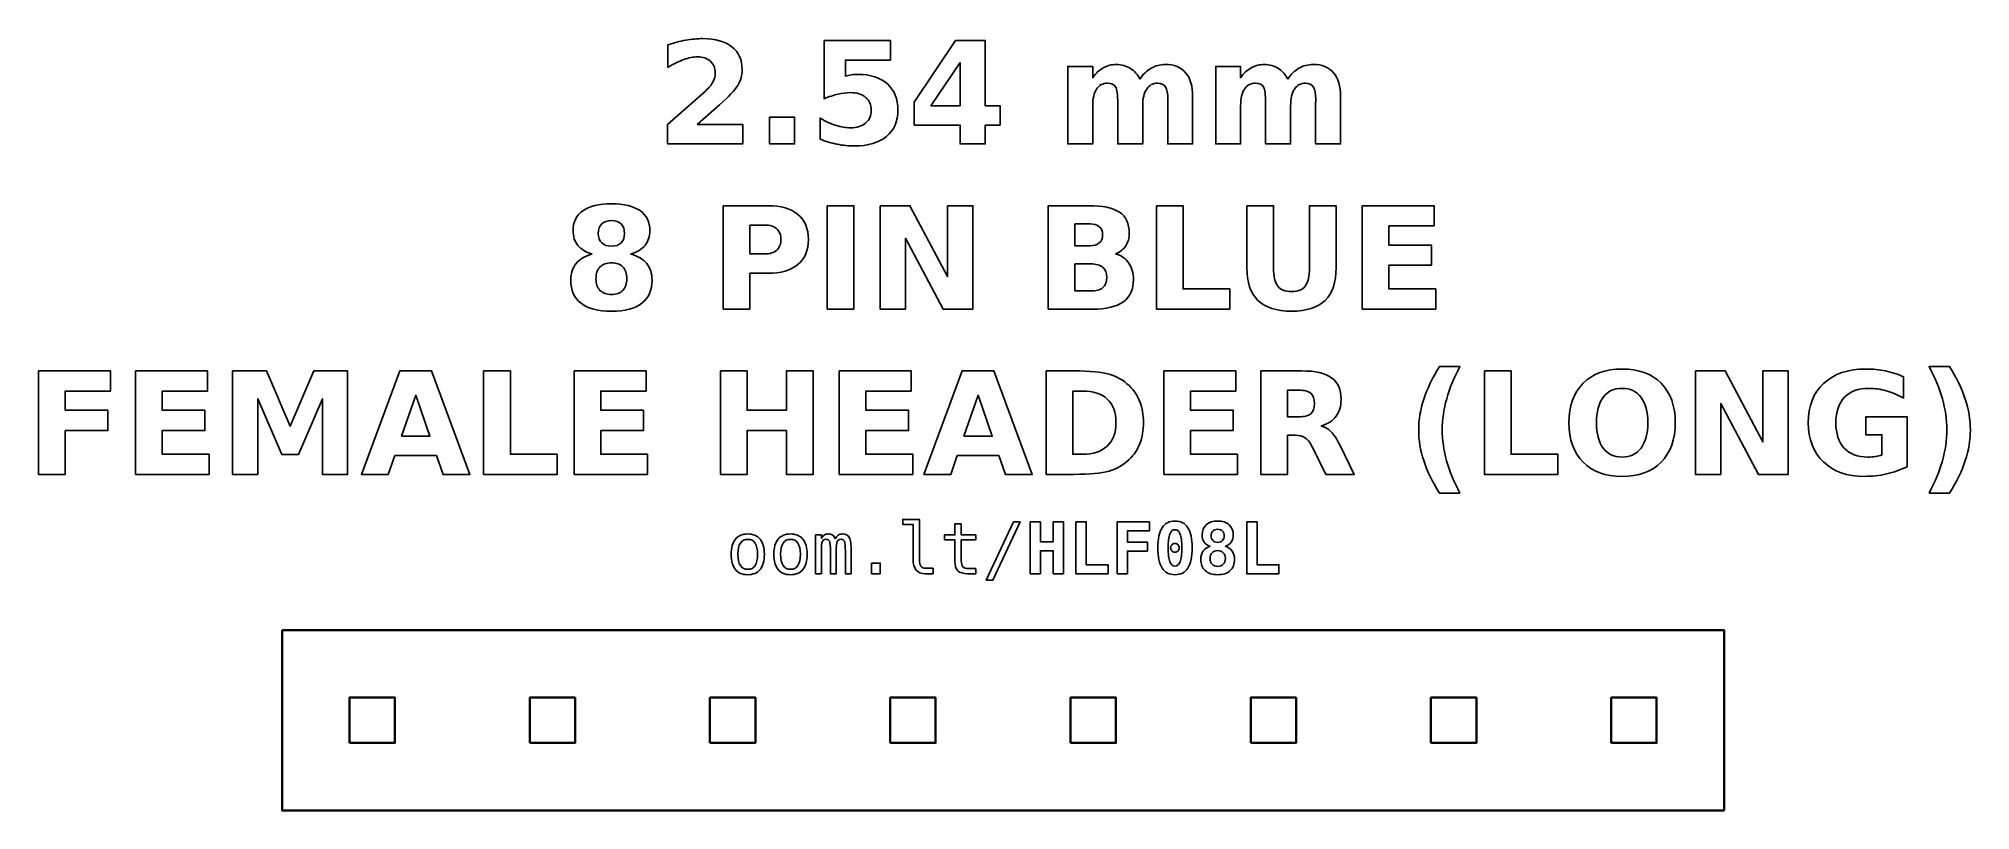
# Model space of a CAD drawing. Header units: centimetres. Extents: x -11.86 to -9.14, y -14.98 to -13.89.
import ezdxf

# ---------------------------------------------------------------- set-up
doc = ezdxf.new("R2010")
doc.units = ezdxf.units.CM
doc.header["$MEASUREMENT"] = 0
doc.layers.add('Layer 1', color=7, linetype='Continuous')

msp = doc.modelspace()

# ---------------------------------------------------------------- linework, layer by layer
at = {"layer": 'Layer 1', "color": 7, "lineweight": 35}
for points in [[(-11.42097, -14.882), (-11.35697, -14.882), (-11.35697, -14.818), (-11.42097, -14.818), (-11.42097, -14.882)], [(-11.16697, -14.882), (-11.10297, -14.882), (-11.10297, -14.818), (-11.16697, -14.818), (-11.16697, -14.882)], [(-10.91297, -14.882), (-10.84897, -14.882), (-10.84897, -14.818), (-10.91297, -14.818), (-10.91297, -14.882)], [(-10.65897, -14.882), (-10.59497, -14.882), (-10.59497, -14.818), (-10.65897, -14.818), (-10.65897, -14.882)], [(-10.40497, -14.882), (-10.34097, -14.882), (-10.34097, -14.818), (-10.40497, -14.818), (-10.40497, -14.882)], [(-10.15097, -14.882), (-10.08697, -14.882), (-10.08697, -14.818), (-10.15097, -14.818), (-10.15097, -14.882)], [(-9.89697, -14.882), (-9.83297, -14.882), (-9.83297, -14.818), (-9.89697, -14.818), (-9.89697, -14.882)], [(-9.64297, -14.882), (-9.57897, -14.882), (-9.57897, -14.818), (-9.64297, -14.818), (-9.64297, -14.882)]]:
    msp.add_lwpolyline(points, close=True, dxfattribs=at)
at = {"layer": 'Layer 1', "color": 250}
for points, knots in [([(-10.93086, -14.0103), (-10.93086, -14.0103), (-10.86669, -14.0103), (-10.86669, -14.0103), (-10.86669, -14.0103), (-10.86669, -14.0103), (-10.86669, -14.03793), (-10.86669, -14.03793), (-10.86669, -14.03793), (-10.86669, -14.03793), (-10.97266, -14.03793), (-10.97266, -14.03793), (-10.97266, -14.03793), (-10.97266, -14.03793), (-10.97266, -14.0103), (-10.97266, -14.0103), (-10.97266, -14.0103), (-10.97266, -14.0103), (-10.91942, -13.96333), (-10.91942, -13.96333), (-10.91942, -13.96333), (-10.91466, -13.95903), (-10.91116, -13.95483), (-10.90889, -13.95073), (-10.90889, -13.95073), (-10.90659, -13.94663), (-10.90546, -13.94236), (-10.90546, -13.93793), (-10.90546, -13.93793), (-10.90546, -13.9311), (-10.90776, -13.9256), (-10.91236, -13.92143), (-10.91236, -13.92143), (-10.91692, -13.91726), (-10.92302, -13.9152), (-10.93066, -13.9152), (-10.93066, -13.9152), (-10.93652, -13.9152), (-10.94292, -13.91646), (-10.94989, -13.91896), (-10.94989, -13.91896), (-10.95686, -13.92146), (-10.96432, -13.9252), (-10.97226, -13.93013), (-10.97226, -13.93013), (-10.97226, -13.93013), (-10.97226, -13.8981), (-10.97226, -13.8981), (-10.97226, -13.8981), (-10.96379, -13.8953), (-10.95542, -13.89316), (-10.94716, -13.8917), (-10.94716, -13.8917), (-10.93889, -13.89023), (-10.93079, -13.8895), (-10.92282, -13.8895), (-10.92282, -13.8895), (-10.90539, -13.8895), (-10.89182, -13.89333), (-10.88216, -13.90103), (-10.88216, -13.90103), (-10.87249, -13.9087), (-10.86766, -13.9194), (-10.86766, -13.93316), (-10.86766, -13.93316), (-10.86766, -13.9411), (-10.86972, -13.9485), (-10.87382, -13.95536), (-10.87382, -13.95536), (-10.87792, -13.96223), (-10.88656, -13.97143), (-10.89969, -13.98296), (-10.89969, -13.98296), (-10.89969, -13.98296), (-10.93086, -14.0103), (-10.93086, -14.0103)], [0, 0, 0, 0, 0.0526316, 0.0526316, 0.0526316, 0.0526316, 0.1052632, 0.1052632, 0.1052632, 0.1052632, 0.1578947, 0.1578947, 0.1578947, 0.1578947, 0.2105263, 0.2105263, 0.2105263, 0.2105263, 0.2631579, 0.2631579, 0.2631579, 0.2631579, 0.3157895, 0.3157895, 0.3157895, 0.3157895, 0.3684211, 0.3684211, 0.3684211, 0.3684211, 0.4210526, 0.4210526, 0.4210526, 0.4210526, 0.4736842, 0.4736842, 0.4736842, 0.4736842, 0.5263158, 0.5263158, 0.5263158, 0.5263158, 0.5789474, 0.5789474, 0.5789474, 0.5789474, 0.6315789, 0.6315789, 0.6315789, 0.6315789, 0.6842105, 0.6842105, 0.6842105, 0.6842105, 0.7368421, 0.7368421, 0.7368421, 0.7368421, 0.7894737, 0.7894737, 0.7894737, 0.7894737, 0.8421053, 0.8421053, 0.8421053, 0.8421053, 0.8947368, 0.8947368, 0.8947368, 0.8947368, 0.9473684, 0.9473684, 0.9473684, 0.9473684, 1, 1, 1, 1]), ([(-10.75215, -13.89213), (-10.75215, -13.89213), (-10.65868, -13.89213), (-10.65868, -13.89213), (-10.65868, -13.89213), (-10.65868, -13.89213), (-10.65868, -13.91976), (-10.65868, -13.91976), (-10.65868, -13.91976), (-10.65868, -13.91976), (-10.72218, -13.91976), (-10.72218, -13.91976), (-10.72218, -13.91976), (-10.72218, -13.91976), (-10.72218, -13.94233), (-10.72218, -13.94233), (-10.72218, -13.94233), (-10.71932, -13.94156), (-10.71645, -13.94096), (-10.71355, -13.94053), (-10.71355, -13.94053), (-10.71065, -13.9401), (-10.70762, -13.9399), (-10.70452, -13.9399), (-10.70452, -13.9399), (-10.68672, -13.9399), (-10.67288, -13.94433), (-10.66298, -13.95323), (-10.66298, -13.95323), (-10.65308, -13.9621), (-10.64815, -13.9745), (-10.64815, -13.99036), (-10.64815, -13.99036), (-10.64815, -14.00613), (-10.65355, -14.01846), (-10.66432, -14.0274), (-10.66432, -14.0274), (-10.67508, -14.0363), (-10.69005, -14.04076), (-10.70918, -14.04076), (-10.70918, -14.04076), (-10.71745, -14.04076), (-10.72565, -14.03996), (-10.73375, -14.03836), (-10.73375, -14.03836), (-10.74185, -14.03676), (-10.74992, -14.03436), (-10.75792, -14.0311), (-10.75792, -14.0311), (-10.75792, -14.0311), (-10.75792, -14.0015), (-10.75792, -14.0015), (-10.75792, -14.0015), (-10.74998, -14.00606), (-10.74245, -14.00946), (-10.73532, -14.01173), (-10.73532, -14.01173), (-10.72818, -14.01403), (-10.72145, -14.01516), (-10.71515, -14.01516), (-10.71515, -14.01516), (-10.70602, -14.01516), (-10.69885, -14.01293), (-10.69362, -14.00846), (-10.69362, -14.00846), (-10.68838, -14.00403), (-10.68575, -13.998), (-10.68575, -13.99036), (-10.68575, -13.99036), (-10.68575, -13.9827), (-10.68838, -13.97666), (-10.69362, -13.97223), (-10.69362, -13.97223), (-10.69885, -13.9678), (-10.70602, -13.9656), (-10.71515, -13.9656), (-10.71515, -13.9656), (-10.72055, -13.9656), (-10.72632, -13.9663), (-10.73242, -13.9677), (-10.73242, -13.9677), (-10.73855, -13.9691), (-10.74512, -13.97126), (-10.75215, -13.9742), (-10.75215, -13.9742), (-10.75215, -13.9742), (-10.75215, -13.89213), (-10.75215, -13.89213)], [0, 0, 0, 0, 0.0454545, 0.0454545, 0.0454545, 0.0454545, 0.0909091, 0.0909091, 0.0909091, 0.0909091, 0.1363636, 0.1363636, 0.1363636, 0.1363636, 0.1818182, 0.1818182, 0.1818182, 0.1818182, 0.2272727, 0.2272727, 0.2272727, 0.2272727, 0.2727273, 0.2727273, 0.2727273, 0.2727273, 0.3181818, 0.3181818, 0.3181818, 0.3181818, 0.3636364, 0.3636364, 0.3636364, 0.3636364, 0.4090909, 0.4090909, 0.4090909, 0.4090909, 0.4545455, 0.4545455, 0.4545455, 0.4545455, 0.5, 0.5, 0.5, 0.5, 0.5454545, 0.5454545, 0.5454545, 0.5454545, 0.5909091, 0.5909091, 0.5909091, 0.5909091, 0.6363636, 0.6363636, 0.6363636, 0.6363636, 0.6818182, 0.6818182, 0.6818182, 0.6818182, 0.7272727, 0.7272727, 0.7272727, 0.7272727, 0.7727273, 0.7727273, 0.7727273, 0.7727273, 0.8181818, 0.8181818, 0.8181818, 0.8181818, 0.8636364, 0.8636364, 0.8636364, 0.8636364, 0.9090909, 0.9090909, 0.9090909, 0.9090909, 0.9545455, 0.9545455, 0.9545455, 0.9545455, 1, 1, 1, 1]), ([(-10.56678, -13.89213), (-10.56678, -13.89213), (-10.52498, -13.89213), (-10.52498, -13.89213), (-10.52498, -13.89213), (-10.52498, -13.89213), (-10.52498, -13.98413), (-10.52498, -13.98413), (-10.52498, -13.98413), (-10.52498, -13.98413), (-10.50418, -13.98413), (-10.50418, -13.98413), (-10.50418, -13.98413), (-10.50418, -13.98413), (-10.50418, -14.01136), (-10.50418, -14.01136), (-10.50418, -14.01136), (-10.50418, -14.01136), (-10.52498, -14.01136), (-10.52498, -14.01136), (-10.52498, -14.01136), (-10.52498, -14.01136), (-10.52498, -14.03793), (-10.52498, -14.03793), (-10.52498, -14.03793), (-10.52498, -14.03793), (-10.56051, -14.03793), (-10.56051, -14.03793), (-10.56051, -14.03793), (-10.56051, -14.03793), (-10.56051, -14.01136), (-10.56051, -14.01136), (-10.56051, -14.01136), (-10.56051, -14.01136), (-10.62518, -14.01136), (-10.62518, -14.01136), (-10.62518, -14.01136), (-10.62518, -14.01136), (-10.62518, -13.97913), (-10.62518, -13.97913), (-10.62518, -13.97913), (-10.62518, -13.97913), (-10.56678, -13.89213), (-10.56678, -13.89213)], [0, 0, 0, 0, 0.0909091, 0.0909091, 0.0909091, 0.0909091, 0.1818182, 0.1818182, 0.1818182, 0.1818182, 0.2727273, 0.2727273, 0.2727273, 0.2727273, 0.3636364, 0.3636364, 0.3636364, 0.3636364, 0.4545455, 0.4545455, 0.4545455, 0.4545455, 0.5454545, 0.5454545, 0.5454545, 0.5454545, 0.6363636, 0.6363636, 0.6363636, 0.6363636, 0.7272727, 0.7272727, 0.7272727, 0.7272727, 0.8181818, 0.8181818, 0.8181818, 0.8181818, 0.9090909, 0.9090909, 0.9090909, 0.9090909, 1, 1, 1, 1]), ([(-10.56051, -13.9231), (-10.56051, -13.9231), (-10.60175, -13.98413), (-10.60175, -13.98413), (-10.60175, -13.98413), (-10.60175, -13.98413), (-10.56051, -13.98413), (-10.56051, -13.98413), (-10.56051, -13.98413), (-10.56051, -13.98413), (-10.56051, -13.9231), (-10.56051, -13.9231)], [0, 0, 0, 0, 0.3333333, 0.3333333, 0.3333333, 0.3333333, 0.6666667, 0.6666667, 0.6666667, 0.6666667, 1, 1, 1, 1]), ([(-10.30721, -13.94673), (-10.30278, -13.93996), (-10.29755, -13.9348), (-10.29145, -13.93126), (-10.29145, -13.93126), (-10.28535, -13.9277), (-10.27868, -13.92593), (-10.27138, -13.92593), (-10.27138, -13.92593), (-10.25881, -13.92593), (-10.24925, -13.9298), (-10.24268, -13.93756), (-10.24268, -13.93756), (-10.23611, -13.9453), (-10.23281, -13.95656), (-10.23281, -13.97133), (-10.23281, -13.97133), (-10.23281, -13.97133), (-10.23281, -14.03793), (-10.23281, -14.03793), (-10.23281, -14.03793), (-10.23281, -14.03793), (-10.26798, -14.03793), (-10.26798, -14.03793), (-10.26798, -14.03793), (-10.26798, -14.03793), (-10.26798, -13.9809), (-10.26798, -13.9809), (-10.26798, -13.9809), (-10.26791, -13.98006), (-10.26788, -13.9792), (-10.26785, -13.97826), (-10.26785, -13.97826), (-10.26781, -13.97736), (-10.26778, -13.97606), (-10.26778, -13.97436), (-10.26778, -13.97436), (-10.26778, -13.96663), (-10.26891, -13.961), (-10.27121, -13.95753), (-10.27121, -13.95753), (-10.27348, -13.95403), (-10.27715, -13.9523), (-10.28221, -13.9523), (-10.28221, -13.9523), (-10.28888, -13.9523), (-10.29398, -13.95503), (-10.29761, -13.9605), (-10.29761, -13.9605), (-10.30121, -13.96596), (-10.30308, -13.97386), (-10.30321, -13.98423), (-10.30321, -13.98423), (-10.30321, -13.98423), (-10.30321, -14.03793), (-10.30321, -14.03793), (-10.30321, -14.03793), (-10.30321, -14.03793), (-10.33838, -14.03793), (-10.33838, -14.03793), (-10.33838, -14.03793), (-10.33838, -14.03793), (-10.33838, -13.9809), (-10.33838, -13.9809), (-10.33838, -13.9809), (-10.33838, -13.9688), (-10.33941, -13.961), (-10.34151, -13.95753), (-10.34151, -13.95753), (-10.34358, -13.95403), (-10.34728, -13.9523), (-10.35261, -13.9523), (-10.35261, -13.9523), (-10.35935, -13.9523), (-10.36451, -13.95506), (-10.36815, -13.96056), (-10.36815, -13.96056), (-10.37178, -13.96606), (-10.37361, -13.9739), (-10.37361, -13.98413), (-10.37361, -13.98413), (-10.37361, -13.98413), (-10.37361, -14.03793), (-10.37361, -14.03793), (-10.37361, -14.03793), (-10.37361, -14.03793), (-10.40878, -14.03793), (-10.40878, -14.03793), (-10.40878, -14.03793), (-10.40878, -14.03793), (-10.40878, -13.92856), (-10.40878, -13.92856), (-10.40878, -13.92856), (-10.40878, -13.92856), (-10.37361, -13.92856), (-10.37361, -13.92856), (-10.37361, -13.92856), (-10.37361, -13.92856), (-10.37361, -13.9446), (-10.37361, -13.9446), (-10.37361, -13.9446), (-10.36931, -13.9384), (-10.36438, -13.93376), (-10.35881, -13.93063), (-10.35881, -13.93063), (-10.35325, -13.9275), (-10.34711, -13.92593), (-10.34041, -13.92593), (-10.34041, -13.92593), (-10.33288, -13.92593), (-10.32618, -13.92776), (-10.32041, -13.9314), (-10.32041, -13.9314), (-10.31461, -13.93506), (-10.31021, -13.94016), (-10.30721, -13.94673)], [0, 0, 0, 0, 0.0344828, 0.0344828, 0.0344828, 0.0344828, 0.0689655, 0.0689655, 0.0689655, 0.0689655, 0.1034483, 0.1034483, 0.1034483, 0.1034483, 0.137931, 0.137931, 0.137931, 0.137931, 0.1724138, 0.1724138, 0.1724138, 0.1724138, 0.2068966, 0.2068966, 0.2068966, 0.2068966, 0.2413793, 0.2413793, 0.2413793, 0.2413793, 0.2758621, 0.2758621, 0.2758621, 0.2758621, 0.3103448, 0.3103448, 0.3103448, 0.3103448, 0.3448276, 0.3448276, 0.3448276, 0.3448276, 0.3793103, 0.3793103, 0.3793103, 0.3793103, 0.4137931, 0.4137931, 0.4137931, 0.4137931, 0.4482759, 0.4482759, 0.4482759, 0.4482759, 0.4827586, 0.4827586, 0.4827586, 0.4827586, 0.5172414, 0.5172414, 0.5172414, 0.5172414, 0.5517241, 0.5517241, 0.5517241, 0.5517241, 0.5862069, 0.5862069, 0.5862069, 0.5862069, 0.6206897, 0.6206897, 0.6206897, 0.6206897, 0.6551724, 0.6551724, 0.6551724, 0.6551724, 0.6896552, 0.6896552, 0.6896552, 0.6896552, 0.7241379, 0.7241379, 0.7241379, 0.7241379, 0.7586207, 0.7586207, 0.7586207, 0.7586207, 0.7931034, 0.7931034, 0.7931034, 0.7931034, 0.8275862, 0.8275862, 0.8275862, 0.8275862, 0.862069, 0.862069, 0.862069, 0.862069, 0.8965517, 0.8965517, 0.8965517, 0.8965517, 0.9310345, 0.9310345, 0.9310345, 0.9310345, 0.9655172, 0.9655172, 0.9655172, 0.9655172, 1, 1, 1, 1]), ([(-10.09881, -13.94673), (-10.09438, -13.93996), (-10.08915, -13.9348), (-10.08305, -13.93126), (-10.08305, -13.93126), (-10.07695, -13.9277), (-10.07028, -13.92593), (-10.06298, -13.92593), (-10.06298, -13.92593), (-10.05041, -13.92593), (-10.04085, -13.9298), (-10.03428, -13.93756), (-10.03428, -13.93756), (-10.02771, -13.9453), (-10.02441, -13.95656), (-10.02441, -13.97133), (-10.02441, -13.97133), (-10.02441, -13.97133), (-10.02441, -14.03793), (-10.02441, -14.03793), (-10.02441, -14.03793), (-10.02441, -14.03793), (-10.05958, -14.03793), (-10.05958, -14.03793), (-10.05958, -14.03793), (-10.05958, -14.03793), (-10.05958, -13.9809), (-10.05958, -13.9809), (-10.05958, -13.9809), (-10.05951, -13.98006), (-10.05948, -13.9792), (-10.05945, -13.97826), (-10.05945, -13.97826), (-10.05941, -13.97736), (-10.05938, -13.97606), (-10.05938, -13.97436), (-10.05938, -13.97436), (-10.05938, -13.96663), (-10.06051, -13.961), (-10.06281, -13.95753), (-10.06281, -13.95753), (-10.06508, -13.95403), (-10.06875, -13.9523), (-10.07381, -13.9523), (-10.07381, -13.9523), (-10.08048, -13.9523), (-10.08558, -13.95503), (-10.08921, -13.9605), (-10.08921, -13.9605), (-10.09281, -13.96596), (-10.09468, -13.97386), (-10.09481, -13.98423), (-10.09481, -13.98423), (-10.09481, -13.98423), (-10.09481, -14.03793), (-10.09481, -14.03793), (-10.09481, -14.03793), (-10.09481, -14.03793), (-10.12998, -14.03793), (-10.12998, -14.03793), (-10.12998, -14.03793), (-10.12998, -14.03793), (-10.12998, -13.9809), (-10.12998, -13.9809), (-10.12998, -13.9809), (-10.12998, -13.9688), (-10.13101, -13.961), (-10.13311, -13.95753), (-10.13311, -13.95753), (-10.13518, -13.95403), (-10.13888, -13.9523), (-10.14421, -13.9523), (-10.14421, -13.9523), (-10.15095, -13.9523), (-10.15611, -13.95506), (-10.15975, -13.96056), (-10.15975, -13.96056), (-10.16338, -13.96606), (-10.16521, -13.9739), (-10.16521, -13.98413), (-10.16521, -13.98413), (-10.16521, -13.98413), (-10.16521, -14.03793), (-10.16521, -14.03793), (-10.16521, -14.03793), (-10.16521, -14.03793), (-10.20038, -14.03793), (-10.20038, -14.03793), (-10.20038, -14.03793), (-10.20038, -14.03793), (-10.20038, -13.92856), (-10.20038, -13.92856), (-10.20038, -13.92856), (-10.20038, -13.92856), (-10.16521, -13.92856), (-10.16521, -13.92856), (-10.16521, -13.92856), (-10.16521, -13.92856), (-10.16521, -13.9446), (-10.16521, -13.9446), (-10.16521, -13.9446), (-10.16091, -13.9384), (-10.15598, -13.93376), (-10.15041, -13.93063), (-10.15041, -13.93063), (-10.14485, -13.9275), (-10.13871, -13.92593), (-10.13201, -13.92593), (-10.13201, -13.92593), (-10.12448, -13.92593), (-10.11778, -13.92776), (-10.11201, -13.9314), (-10.11201, -13.9314), (-10.10621, -13.93506), (-10.10181, -13.94016), (-10.09881, -13.94673)], [0, 0, 0, 0, 0.0344828, 0.0344828, 0.0344828, 0.0344828, 0.0689655, 0.0689655, 0.0689655, 0.0689655, 0.1034483, 0.1034483, 0.1034483, 0.1034483, 0.137931, 0.137931, 0.137931, 0.137931, 0.1724138, 0.1724138, 0.1724138, 0.1724138, 0.2068966, 0.2068966, 0.2068966, 0.2068966, 0.2413793, 0.2413793, 0.2413793, 0.2413793, 0.2758621, 0.2758621, 0.2758621, 0.2758621, 0.3103448, 0.3103448, 0.3103448, 0.3103448, 0.3448276, 0.3448276, 0.3448276, 0.3448276, 0.3793103, 0.3793103, 0.3793103, 0.3793103, 0.4137931, 0.4137931, 0.4137931, 0.4137931, 0.4482759, 0.4482759, 0.4482759, 0.4482759, 0.4827586, 0.4827586, 0.4827586, 0.4827586, 0.5172414, 0.5172414, 0.5172414, 0.5172414, 0.5517241, 0.5517241, 0.5517241, 0.5517241, 0.5862069, 0.5862069, 0.5862069, 0.5862069, 0.6206897, 0.6206897, 0.6206897, 0.6206897, 0.6551724, 0.6551724, 0.6551724, 0.6551724, 0.6896552, 0.6896552, 0.6896552, 0.6896552, 0.7241379, 0.7241379, 0.7241379, 0.7241379, 0.7586207, 0.7586207, 0.7586207, 0.7586207, 0.7931034, 0.7931034, 0.7931034, 0.7931034, 0.8275862, 0.8275862, 0.8275862, 0.8275862, 0.862069, 0.862069, 0.862069, 0.862069, 0.8965517, 0.8965517, 0.8965517, 0.8965517, 0.9310345, 0.9310345, 0.9310345, 0.9310345, 0.9655172, 0.9655172, 0.9655172, 0.9655172, 1, 1, 1, 1]), ([(-10.82892, -14.00013), (-10.82892, -14.00013), (-10.79375, -14.00013), (-10.79375, -14.00013), (-10.79375, -14.00013), (-10.79375, -14.00013), (-10.79375, -14.03793), (-10.79375, -14.03793), (-10.79375, -14.03793), (-10.79375, -14.03793), (-10.82892, -14.03793), (-10.82892, -14.03793), (-10.82892, -14.03793), (-10.82892, -14.03793), (-10.82892, -14.00013), (-10.82892, -14.00013)], [0, 0, 0, 0, 0.25, 0.25, 0.25, 0.25, 0.5, 0.5, 0.5, 0.5, 0.75, 0.75, 0.75, 0.75, 1, 1, 1, 1]), ([(-11.07919, -14.1931), (-11.08803, -14.19043), (-11.09469, -14.18633), (-11.09919, -14.1808), (-11.09919, -14.1808), (-11.10369, -14.17526), (-11.10593, -14.16836), (-11.10593, -14.1601), (-11.10593, -14.1601), (-11.10593, -14.1478), (-11.10133, -14.1384), (-11.09216, -14.13196), (-11.09216, -14.13196), (-11.08299, -14.12553), (-11.06949, -14.1223), (-11.05173, -14.1223), (-11.05173, -14.1223), (-11.03409, -14.1223), (-11.02066, -14.1255), (-11.01149, -14.13193), (-11.01149, -14.13193), (-11.00233, -14.13833), (-10.99773, -14.14773), (-10.99773, -14.1601), (-10.99773, -14.1601), (-10.99773, -14.16836), (-10.99999, -14.17526), (-11.00449, -14.1808), (-11.00449, -14.1808), (-11.00903, -14.18633), (-11.01573, -14.19043), (-11.02456, -14.1931), (-11.02456, -14.1931), (-11.01466, -14.19583), (-11.00719, -14.20026), (-11.00216, -14.20643), (-11.00216, -14.20643), (-10.99713, -14.21256), (-10.99459, -14.22033), (-10.99459, -14.22973), (-10.99459, -14.22973), (-10.99459, -14.24416), (-10.99939, -14.2551), (-11.00899, -14.26246), (-11.00899, -14.26246), (-11.01859, -14.26986), (-11.03286, -14.27356), (-11.05173, -14.27356), (-11.05173, -14.27356), (-11.07069, -14.27356), (-11.08499, -14.26986), (-11.09466, -14.26246), (-11.09466, -14.26246), (-11.10433, -14.2551), (-11.10916, -14.24416), (-11.10916, -14.22973), (-11.10916, -14.22973), (-11.10916, -14.22033), (-11.10663, -14.21256), (-11.10159, -14.20643), (-11.10159, -14.20643), (-11.09656, -14.20026), (-11.08909, -14.19583), (-11.07919, -14.1931)], [0, 0, 0, 0, 0.0625, 0.0625, 0.0625, 0.0625, 0.125, 0.125, 0.125, 0.125, 0.1875, 0.1875, 0.1875, 0.1875, 0.25, 0.25, 0.25, 0.25, 0.3125, 0.3125, 0.3125, 0.3125, 0.375, 0.375, 0.375, 0.375, 0.4375, 0.4375, 0.4375, 0.4375, 0.5, 0.5, 0.5, 0.5, 0.5625, 0.5625, 0.5625, 0.5625, 0.625, 0.625, 0.625, 0.625, 0.6875, 0.6875, 0.6875, 0.6875, 0.75, 0.75, 0.75, 0.75, 0.8125, 0.8125, 0.8125, 0.8125, 0.875, 0.875, 0.875, 0.875, 0.9375, 0.9375, 0.9375, 0.9375, 1, 1, 1, 1]), ([(-10.89419, -14.12493), (-10.89419, -14.12493), (-10.83179, -14.12493), (-10.83179, -14.12493), (-10.83179, -14.12493), (-10.81323, -14.12493), (-10.79899, -14.12906), (-10.78906, -14.1373), (-10.78906, -14.1373), (-10.77913, -14.14553), (-10.77416, -14.15726), (-10.77416, -14.1725), (-10.77416, -14.1725), (-10.77416, -14.18776), (-10.77913, -14.19953), (-10.78906, -14.20776), (-10.78906, -14.20776), (-10.79899, -14.216), (-10.81323, -14.22013), (-10.83179, -14.22013), (-10.83179, -14.22013), (-10.83179, -14.22013), (-10.85659, -14.22013), (-10.85659, -14.22013), (-10.85659, -14.22013), (-10.85659, -14.22013), (-10.85659, -14.27073), (-10.85659, -14.27073), (-10.85659, -14.27073), (-10.85659, -14.27073), (-10.89419, -14.27073), (-10.89419, -14.27073), (-10.89419, -14.27073), (-10.89419, -14.27073), (-10.89419, -14.12493), (-10.89419, -14.12493)], [0, 0, 0, 0, 0.1111111, 0.1111111, 0.1111111, 0.1111111, 0.2222222, 0.2222222, 0.2222222, 0.2222222, 0.3333333, 0.3333333, 0.3333333, 0.3333333, 0.4444444, 0.4444444, 0.4444444, 0.4444444, 0.5555556, 0.5555556, 0.5555556, 0.5555556, 0.6666667, 0.6666667, 0.6666667, 0.6666667, 0.7777778, 0.7777778, 0.7777778, 0.7777778, 0.8888889, 0.8888889, 0.8888889, 0.8888889, 1, 1, 1, 1]), ([(-10.74762, -14.12493), (-10.74762, -14.12493), (-10.71002, -14.12493), (-10.71002, -14.12493), (-10.71002, -14.12493), (-10.71002, -14.12493), (-10.71002, -14.27073), (-10.71002, -14.27073), (-10.71002, -14.27073), (-10.71002, -14.27073), (-10.74762, -14.27073), (-10.74762, -14.27073), (-10.74762, -14.27073), (-10.74762, -14.27073), (-10.74762, -14.12493), (-10.74762, -14.12493)], [0, 0, 0, 0, 0.25, 0.25, 0.25, 0.25, 0.5, 0.5, 0.5, 0.5, 0.75, 0.75, 0.75, 0.75, 1, 1, 1, 1]), ([(-10.67322, -14.12493), (-10.67322, -14.12493), (-10.63122, -14.12493), (-10.63122, -14.12493), (-10.63122, -14.12493), (-10.63122, -14.12493), (-10.57819, -14.22493), (-10.57819, -14.22493), (-10.57819, -14.22493), (-10.57819, -14.22493), (-10.57819, -14.12493), (-10.57819, -14.12493), (-10.57819, -14.12493), (-10.57819, -14.12493), (-10.54256, -14.12493), (-10.54256, -14.12493), (-10.54256, -14.12493), (-10.54256, -14.12493), (-10.54256, -14.27073), (-10.54256, -14.27073), (-10.54256, -14.27073), (-10.54256, -14.27073), (-10.58456, -14.27073), (-10.58456, -14.27073), (-10.58456, -14.27073), (-10.58456, -14.27073), (-10.63759, -14.17073), (-10.63759, -14.17073), (-10.63759, -14.17073), (-10.63759, -14.17073), (-10.63759, -14.27073), (-10.63759, -14.27073), (-10.63759, -14.27073), (-10.63759, -14.27073), (-10.67322, -14.27073), (-10.67322, -14.27073), (-10.67322, -14.27073), (-10.67322, -14.27073), (-10.67322, -14.12493), (-10.67322, -14.12493)], [0, 0, 0, 0, 0.1, 0.1, 0.1, 0.1, 0.2, 0.2, 0.2, 0.2, 0.3, 0.3, 0.3, 0.3, 0.4, 0.4, 0.4, 0.4, 0.5, 0.5, 0.5, 0.5, 0.6, 0.6, 0.6, 0.6, 0.7, 0.7, 0.7, 0.7, 0.8, 0.8, 0.8, 0.8, 0.9, 0.9, 0.9, 0.9, 1, 1, 1, 1]), ([(-10.34159, -14.1927), (-10.33352, -14.19503), (-10.32726, -14.19936), (-10.32282, -14.2057), (-10.32282, -14.2057), (-10.31839, -14.212), (-10.31619, -14.21976), (-10.31619, -14.22893), (-10.31619, -14.22893), (-10.31619, -14.243), (-10.32096, -14.25346), (-10.33046, -14.26036), (-10.33046, -14.26036), (-10.33996, -14.26726), (-10.35442, -14.27073), (-10.37382, -14.27073), (-10.37382, -14.27073), (-10.37382, -14.27073), (-10.43622, -14.27073), (-10.43622, -14.27073), (-10.43622, -14.27073), (-10.43622, -14.27073), (-10.43622, -14.12493), (-10.43622, -14.12493), (-10.43622, -14.12493), (-10.43622, -14.12493), (-10.37979, -14.12493), (-10.37979, -14.12493), (-10.37979, -14.12493), (-10.35952, -14.12493), (-10.34486, -14.128), (-10.33579, -14.1341), (-10.33579, -14.1341), (-10.32669, -14.14023), (-10.32216, -14.15003), (-10.32216, -14.1635), (-10.32216, -14.1635), (-10.32216, -14.1706), (-10.32382, -14.17663), (-10.32712, -14.18163), (-10.32712, -14.18163), (-10.33046, -14.1866), (-10.33526, -14.1903), (-10.34159, -14.1927)], [0, 0, 0, 0, 0.0909091, 0.0909091, 0.0909091, 0.0909091, 0.1818182, 0.1818182, 0.1818182, 0.1818182, 0.2727273, 0.2727273, 0.2727273, 0.2727273, 0.3636364, 0.3636364, 0.3636364, 0.3636364, 0.4545455, 0.4545455, 0.4545455, 0.4545455, 0.5454545, 0.5454545, 0.5454545, 0.5454545, 0.6363636, 0.6363636, 0.6363636, 0.6363636, 0.7272727, 0.7272727, 0.7272727, 0.7272727, 0.8181818, 0.8181818, 0.8181818, 0.8181818, 0.9090909, 0.9090909, 0.9090909, 0.9090909, 1, 1, 1, 1]), ([(-10.28379, -14.12493), (-10.28379, -14.12493), (-10.24619, -14.12493), (-10.24619, -14.12493), (-10.24619, -14.12493), (-10.24619, -14.12493), (-10.24619, -14.2423), (-10.24619, -14.2423), (-10.24619, -14.2423), (-10.24619, -14.2423), (-10.18019, -14.2423), (-10.18019, -14.2423), (-10.18019, -14.2423), (-10.18019, -14.2423), (-10.18019, -14.27073), (-10.18019, -14.27073), (-10.18019, -14.27073), (-10.18019, -14.27073), (-10.28379, -14.27073), (-10.28379, -14.27073), (-10.28379, -14.27073), (-10.28379, -14.27073), (-10.28379, -14.12493), (-10.28379, -14.12493)], [0, 0, 0, 0, 0.1666667, 0.1666667, 0.1666667, 0.1666667, 0.3333333, 0.3333333, 0.3333333, 0.3333333, 0.5, 0.5, 0.5, 0.5, 0.6666667, 0.6666667, 0.6666667, 0.6666667, 0.8333333, 0.8333333, 0.8333333, 0.8333333, 1, 1, 1, 1]), ([(-10.15636, -14.12493), (-10.15636, -14.12493), (-10.11876, -14.12493), (-10.11876, -14.12493), (-10.11876, -14.12493), (-10.11876, -14.12493), (-10.11876, -14.21233), (-10.11876, -14.21233), (-10.11876, -14.21233), (-10.11876, -14.22436), (-10.1168, -14.233), (-10.11286, -14.23816), (-10.11286, -14.23816), (-10.10893, -14.24333), (-10.1025, -14.24593), (-10.09356, -14.24593), (-10.09356, -14.24593), (-10.08456, -14.24593), (-10.0781, -14.24333), (-10.07416, -14.23816), (-10.07416, -14.23816), (-10.07023, -14.233), (-10.06826, -14.22436), (-10.06826, -14.21233), (-10.06826, -14.21233), (-10.06826, -14.21233), (-10.06826, -14.12493), (-10.06826, -14.12493), (-10.06826, -14.12493), (-10.06826, -14.12493), (-10.03066, -14.12493), (-10.03066, -14.12493), (-10.03066, -14.12493), (-10.03066, -14.12493), (-10.03066, -14.21233), (-10.03066, -14.21233), (-10.03066, -14.21233), (-10.03066, -14.23296), (-10.03583, -14.24833), (-10.0462, -14.25843), (-10.0462, -14.25843), (-10.05653, -14.26853), (-10.07233, -14.27356), (-10.09356, -14.27356), (-10.09356, -14.27356), (-10.11473, -14.27356), (-10.1305, -14.26853), (-10.14083, -14.25843), (-10.14083, -14.25843), (-10.1512, -14.24833), (-10.15636, -14.23296), (-10.15636, -14.21233), (-10.15636, -14.21233), (-10.15636, -14.21233), (-10.15636, -14.12493), (-10.15636, -14.12493)], [0, 0, 0, 0, 0.0714286, 0.0714286, 0.0714286, 0.0714286, 0.1428571, 0.1428571, 0.1428571, 0.1428571, 0.2142857, 0.2142857, 0.2142857, 0.2142857, 0.2857143, 0.2857143, 0.2857143, 0.2857143, 0.3571429, 0.3571429, 0.3571429, 0.3571429, 0.4285714, 0.4285714, 0.4285714, 0.4285714, 0.5, 0.5, 0.5, 0.5, 0.5714286, 0.5714286, 0.5714286, 0.5714286, 0.6428571, 0.6428571, 0.6428571, 0.6428571, 0.7142857, 0.7142857, 0.7142857, 0.7142857, 0.7857143, 0.7857143, 0.7857143, 0.7857143, 0.8571429, 0.8571429, 0.8571429, 0.8571429, 0.9285714, 0.9285714, 0.9285714, 0.9285714, 1, 1, 1, 1]), ([(-9.99396, -14.12493), (-9.99396, -14.12493), (-9.8925, -14.12493), (-9.8925, -14.12493), (-9.8925, -14.12493), (-9.8925, -14.12493), (-9.8925, -14.15336), (-9.8925, -14.15336), (-9.8925, -14.15336), (-9.8925, -14.15336), (-9.95636, -14.15336), (-9.95636, -14.15336), (-9.95636, -14.15336), (-9.95636, -14.15336), (-9.95636, -14.1805), (-9.95636, -14.1805), (-9.95636, -14.1805), (-9.95636, -14.1805), (-9.89633, -14.1805), (-9.89633, -14.1805), (-9.89633, -14.1805), (-9.89633, -14.1805), (-9.89633, -14.20893), (-9.89633, -14.20893), (-9.89633, -14.20893), (-9.89633, -14.20893), (-9.95636, -14.20893), (-9.95636, -14.20893), (-9.95636, -14.20893), (-9.95636, -14.20893), (-9.95636, -14.2423), (-9.95636, -14.2423), (-9.95636, -14.2423), (-9.95636, -14.2423), (-9.89036, -14.2423), (-9.89036, -14.2423), (-9.89036, -14.2423), (-9.89036, -14.2423), (-9.89036, -14.27073), (-9.89036, -14.27073), (-9.89036, -14.27073), (-9.89036, -14.27073), (-9.99396, -14.27073), (-9.99396, -14.27073), (-9.99396, -14.27073), (-9.99396, -14.27073), (-9.99396, -14.12493), (-9.99396, -14.12493)], [0, 0, 0, 0, 0.0833333, 0.0833333, 0.0833333, 0.0833333, 0.1666667, 0.1666667, 0.1666667, 0.1666667, 0.25, 0.25, 0.25, 0.25, 0.3333333, 0.3333333, 0.3333333, 0.3333333, 0.4166667, 0.4166667, 0.4166667, 0.4166667, 0.5, 0.5, 0.5, 0.5, 0.5833333, 0.5833333, 0.5833333, 0.5833333, 0.6666667, 0.6666667, 0.6666667, 0.6666667, 0.75, 0.75, 0.75, 0.75, 0.8333333, 0.8333333, 0.8333333, 0.8333333, 0.9166667, 0.9166667, 0.9166667, 0.9166667, 1, 1, 1, 1]), ([(-11.07039, -14.1639), (-11.07039, -14.1697), (-11.06879, -14.17416), (-11.06556, -14.17726), (-11.06556, -14.17726), (-11.06233, -14.1804), (-11.05773, -14.18196), (-11.05173, -14.18196), (-11.05173, -14.18196), (-11.04586, -14.18196), (-11.04133, -14.1804), (-11.03816, -14.17726), (-11.03816, -14.17726), (-11.03496, -14.17416), (-11.03336, -14.1697), (-11.03336, -14.1639), (-11.03336, -14.1639), (-11.03336, -14.1581), (-11.03496, -14.15366), (-11.03816, -14.15056), (-11.03816, -14.15056), (-11.04133, -14.14746), (-11.04586, -14.14593), (-11.05173, -14.14593), (-11.05173, -14.14593), (-11.05773, -14.14593), (-11.06233, -14.1475), (-11.06556, -14.15063), (-11.06556, -14.15063), (-11.06879, -14.15373), (-11.07039, -14.15816), (-11.07039, -14.1639)], [0, 0, 0, 0, 0.125, 0.125, 0.125, 0.125, 0.25, 0.25, 0.25, 0.25, 0.375, 0.375, 0.375, 0.375, 0.5, 0.5, 0.5, 0.5, 0.625, 0.625, 0.625, 0.625, 0.75, 0.75, 0.75, 0.75, 0.875, 0.875, 0.875, 0.875, 1, 1, 1, 1]), ([(-10.85659, -14.15216), (-10.85659, -14.15216), (-10.85659, -14.1929), (-10.85659, -14.1929), (-10.85659, -14.1929), (-10.85659, -14.1929), (-10.83579, -14.1929), (-10.83579, -14.1929), (-10.83579, -14.1929), (-10.82849, -14.1929), (-10.82286, -14.19113), (-10.81889, -14.18756), (-10.81889, -14.18756), (-10.81493, -14.18403), (-10.81293, -14.179), (-10.81293, -14.1725), (-10.81293, -14.1725), (-10.81293, -14.16596), (-10.81493, -14.16096), (-10.81889, -14.15743), (-10.81889, -14.15743), (-10.82286, -14.15393), (-10.82849, -14.15216), (-10.83579, -14.15216), (-10.83579, -14.15216), (-10.83579, -14.15216), (-10.85659, -14.15216), (-10.85659, -14.15216)], [0, 0, 0, 0, 0.1428571, 0.1428571, 0.1428571, 0.1428571, 0.2857143, 0.2857143, 0.2857143, 0.2857143, 0.4285714, 0.4285714, 0.4285714, 0.4285714, 0.5714286, 0.5714286, 0.5714286, 0.5714286, 0.7142857, 0.7142857, 0.7142857, 0.7142857, 0.8571429, 0.8571429, 0.8571429, 0.8571429, 1, 1, 1, 1]), ([(-10.37782, -14.18136), (-10.37189, -14.18136), (-10.36739, -14.18006), (-10.36436, -14.17746), (-10.36436, -14.17746), (-10.36129, -14.17486), (-10.35976, -14.17103), (-10.35976, -14.16593), (-10.35976, -14.16593), (-10.35976, -14.16093), (-10.36129, -14.15713), (-10.36436, -14.1545), (-10.36436, -14.1545), (-10.36739, -14.15186), (-10.37189, -14.15053), (-10.37782, -14.15053), (-10.37782, -14.15053), (-10.37782, -14.15053), (-10.39862, -14.15053), (-10.39862, -14.15053), (-10.39862, -14.15053), (-10.39862, -14.15053), (-10.39862, -14.18136), (-10.39862, -14.18136), (-10.39862, -14.18136), (-10.39862, -14.18136), (-10.37782, -14.18136), (-10.37782, -14.18136)], [0, 0, 0, 0, 0.1428571, 0.1428571, 0.1428571, 0.1428571, 0.2857143, 0.2857143, 0.2857143, 0.2857143, 0.4285714, 0.4285714, 0.4285714, 0.4285714, 0.5714286, 0.5714286, 0.5714286, 0.5714286, 0.7142857, 0.7142857, 0.7142857, 0.7142857, 0.8571429, 0.8571429, 0.8571429, 0.8571429, 1, 1, 1, 1]), ([(-11.05173, -14.2055), (-11.05876, -14.2055), (-11.06419, -14.20743), (-11.06796, -14.21126), (-11.06796, -14.21126), (-11.07173, -14.2151), (-11.07363, -14.2206), (-11.07363, -14.22776), (-11.07363, -14.22776), (-11.07363, -14.23493), (-11.07173, -14.2404), (-11.06796, -14.24423), (-11.06796, -14.24423), (-11.06419, -14.24803), (-11.05876, -14.24993), (-11.05173, -14.24993), (-11.05173, -14.24993), (-11.04476, -14.24993), (-11.03943, -14.24803), (-11.03569, -14.24423), (-11.03569, -14.24423), (-11.03199, -14.2404), (-11.03013, -14.23493), (-11.03013, -14.22776), (-11.03013, -14.22776), (-11.03013, -14.22053), (-11.03199, -14.21503), (-11.03569, -14.2112), (-11.03569, -14.2112), (-11.03943, -14.2074), (-11.04476, -14.2055), (-11.05173, -14.2055)], [0, 0, 0, 0, 0.125, 0.125, 0.125, 0.125, 0.25, 0.25, 0.25, 0.25, 0.375, 0.375, 0.375, 0.375, 0.5, 0.5, 0.5, 0.5, 0.625, 0.625, 0.625, 0.625, 0.75, 0.75, 0.75, 0.75, 0.875, 0.875, 0.875, 0.875, 1, 1, 1, 1]), ([(-10.37656, -14.24513), (-10.36899, -14.24513), (-10.36332, -14.24353), (-10.35949, -14.24036), (-10.35949, -14.24036), (-10.35569, -14.23716), (-10.35379, -14.23233), (-10.35379, -14.2259), (-10.35379, -14.2259), (-10.35379, -14.2196), (-10.35569, -14.21486), (-10.35946, -14.2117), (-10.35946, -14.2117), (-10.36322, -14.20853), (-10.36892, -14.20696), (-10.37656, -14.20696), (-10.37656, -14.20696), (-10.37656, -14.20696), (-10.39862, -14.20696), (-10.39862, -14.20696), (-10.39862, -14.20696), (-10.39862, -14.20696), (-10.39862, -14.24513), (-10.39862, -14.24513), (-10.39862, -14.24513), (-10.39862, -14.24513), (-10.37656, -14.24513), (-10.37656, -14.24513)], [0, 0, 0, 0, 0.1428571, 0.1428571, 0.1428571, 0.1428571, 0.2857143, 0.2857143, 0.2857143, 0.2857143, 0.4285714, 0.4285714, 0.4285714, 0.4285714, 0.5714286, 0.5714286, 0.5714286, 0.5714286, 0.7142857, 0.7142857, 0.7142857, 0.7142857, 0.8571429, 0.8571429, 0.8571429, 0.8571429, 1, 1, 1, 1]), ([(-11.85898, -14.35773), (-11.85898, -14.35773), (-11.75752, -14.35773), (-11.75752, -14.35773), (-11.75752, -14.35773), (-11.75752, -14.35773), (-11.75752, -14.38616), (-11.75752, -14.38616), (-11.75752, -14.38616), (-11.75752, -14.38616), (-11.82138, -14.38616), (-11.82138, -14.38616), (-11.82138, -14.38616), (-11.82138, -14.38616), (-11.82138, -14.4133), (-11.82138, -14.4133), (-11.82138, -14.4133), (-11.82138, -14.4133), (-11.76132, -14.4133), (-11.76132, -14.4133), (-11.76132, -14.4133), (-11.76132, -14.4133), (-11.76132, -14.44173), (-11.76132, -14.44173), (-11.76132, -14.44173), (-11.76132, -14.44173), (-11.82138, -14.44173), (-11.82138, -14.44173), (-11.82138, -14.44173), (-11.82138, -14.44173), (-11.82138, -14.50353), (-11.82138, -14.50353), (-11.82138, -14.50353), (-11.82138, -14.50353), (-11.85898, -14.50353), (-11.85898, -14.50353), (-11.85898, -14.50353), (-11.85898, -14.50353), (-11.85898, -14.35773), (-11.85898, -14.35773)], [0, 0, 0, 0, 0.1, 0.1, 0.1, 0.1, 0.2, 0.2, 0.2, 0.2, 0.3, 0.3, 0.3, 0.3, 0.4, 0.4, 0.4, 0.4, 0.5, 0.5, 0.5, 0.5, 0.6, 0.6, 0.6, 0.6, 0.7, 0.7, 0.7, 0.7, 0.8, 0.8, 0.8, 0.8, 0.9, 0.9, 0.9, 0.9, 1, 1, 1, 1]), ([(-11.72235, -14.35773), (-11.72235, -14.35773), (-11.62089, -14.35773), (-11.62089, -14.35773), (-11.62089, -14.35773), (-11.62089, -14.35773), (-11.62089, -14.38616), (-11.62089, -14.38616), (-11.62089, -14.38616), (-11.62089, -14.38616), (-11.68475, -14.38616), (-11.68475, -14.38616), (-11.68475, -14.38616), (-11.68475, -14.38616), (-11.68475, -14.4133), (-11.68475, -14.4133), (-11.68475, -14.4133), (-11.68475, -14.4133), (-11.62472, -14.4133), (-11.62472, -14.4133), (-11.62472, -14.4133), (-11.62472, -14.4133), (-11.62472, -14.44173), (-11.62472, -14.44173), (-11.62472, -14.44173), (-11.62472, -14.44173), (-11.68475, -14.44173), (-11.68475, -14.44173), (-11.68475, -14.44173), (-11.68475, -14.44173), (-11.68475, -14.4751), (-11.68475, -14.4751), (-11.68475, -14.4751), (-11.68475, -14.4751), (-11.61875, -14.4751), (-11.61875, -14.4751), (-11.61875, -14.4751), (-11.61875, -14.4751), (-11.61875, -14.50353), (-11.61875, -14.50353), (-11.61875, -14.50353), (-11.61875, -14.50353), (-11.72235, -14.50353), (-11.72235, -14.50353), (-11.72235, -14.50353), (-11.72235, -14.50353), (-11.72235, -14.35773), (-11.72235, -14.35773)], [0, 0, 0, 0, 0.0833333, 0.0833333, 0.0833333, 0.0833333, 0.1666667, 0.1666667, 0.1666667, 0.1666667, 0.25, 0.25, 0.25, 0.25, 0.3333333, 0.3333333, 0.3333333, 0.3333333, 0.4166667, 0.4166667, 0.4166667, 0.4166667, 0.5, 0.5, 0.5, 0.5, 0.5833333, 0.5833333, 0.5833333, 0.5833333, 0.6666667, 0.6666667, 0.6666667, 0.6666667, 0.75, 0.75, 0.75, 0.75, 0.8333333, 0.8333333, 0.8333333, 0.8333333, 0.9166667, 0.9166667, 0.9166667, 0.9166667, 1, 1, 1, 1]), ([(-11.58572, -14.35773), (-11.58572, -14.35773), (-11.53789, -14.35773), (-11.53789, -14.35773), (-11.53789, -14.35773), (-11.53789, -14.35773), (-11.50466, -14.43576), (-11.50466, -14.43576), (-11.50466, -14.43576), (-11.50466, -14.43576), (-11.47126, -14.35773), (-11.47126, -14.35773), (-11.47126, -14.35773), (-11.47126, -14.35773), (-11.42352, -14.35773), (-11.42352, -14.35773), (-11.42352, -14.35773), (-11.42352, -14.35773), (-11.42352, -14.50353), (-11.42352, -14.50353), (-11.42352, -14.50353), (-11.42352, -14.50353), (-11.45906, -14.50353), (-11.45906, -14.50353), (-11.45906, -14.50353), (-11.45906, -14.50353), (-11.45906, -14.3969), (-11.45906, -14.3969), (-11.45906, -14.3969), (-11.45906, -14.3969), (-11.49266, -14.4755), (-11.49266, -14.4755), (-11.49266, -14.4755), (-11.49266, -14.4755), (-11.51649, -14.4755), (-11.51649, -14.4755), (-11.51649, -14.4755), (-11.51649, -14.4755), (-11.55009, -14.3969), (-11.55009, -14.3969), (-11.55009, -14.3969), (-11.55009, -14.3969), (-11.55009, -14.50353), (-11.55009, -14.50353), (-11.55009, -14.50353), (-11.55009, -14.50353), (-11.58572, -14.50353), (-11.58572, -14.50353), (-11.58572, -14.50353), (-11.58572, -14.50353), (-11.58572, -14.35773), (-11.58572, -14.35773)], [0, 0, 0, 0, 0.0769231, 0.0769231, 0.0769231, 0.0769231, 0.1538462, 0.1538462, 0.1538462, 0.1538462, 0.2307692, 0.2307692, 0.2307692, 0.2307692, 0.3076923, 0.3076923, 0.3076923, 0.3076923, 0.3846154, 0.3846154, 0.3846154, 0.3846154, 0.4615385, 0.4615385, 0.4615385, 0.4615385, 0.5384615, 0.5384615, 0.5384615, 0.5384615, 0.6153846, 0.6153846, 0.6153846, 0.6153846, 0.6923077, 0.6923077, 0.6923077, 0.6923077, 0.7692308, 0.7692308, 0.7692308, 0.7692308, 0.8461538, 0.8461538, 0.8461538, 0.8461538, 0.9230769, 0.9230769, 0.9230769, 0.9230769, 1, 1, 1, 1]), ([(-11.29823, -14.477), (-11.29823, -14.477), (-11.35703, -14.477), (-11.35703, -14.477), (-11.35703, -14.477), (-11.35703, -14.477), (-11.36629, -14.50353), (-11.36629, -14.50353), (-11.36629, -14.50353), (-11.36629, -14.50353), (-11.40409, -14.50353), (-11.40409, -14.50353), (-11.40409, -14.50353), (-11.40409, -14.50353), (-11.35009, -14.35773), (-11.35009, -14.35773), (-11.35009, -14.35773), (-11.35009, -14.35773), (-11.30526, -14.35773), (-11.30526, -14.35773), (-11.30526, -14.35773), (-11.30526, -14.35773), (-11.25126, -14.50353), (-11.25126, -14.50353), (-11.25126, -14.50353), (-11.25126, -14.50353), (-11.28906, -14.50353), (-11.28906, -14.50353), (-11.28906, -14.50353), (-11.28906, -14.50353), (-11.29823, -14.477), (-11.29823, -14.477)], [0, 0, 0, 0, 0.125, 0.125, 0.125, 0.125, 0.25, 0.25, 0.25, 0.25, 0.375, 0.375, 0.375, 0.375, 0.5, 0.5, 0.5, 0.5, 0.625, 0.625, 0.625, 0.625, 0.75, 0.75, 0.75, 0.75, 0.875, 0.875, 0.875, 0.875, 1, 1, 1, 1]), ([(-11.23189, -14.35773), (-11.23189, -14.35773), (-11.19429, -14.35773), (-11.19429, -14.35773), (-11.19429, -14.35773), (-11.19429, -14.35773), (-11.19429, -14.4751), (-11.19429, -14.4751), (-11.19429, -14.4751), (-11.19429, -14.4751), (-11.12829, -14.4751), (-11.12829, -14.4751), (-11.12829, -14.4751), (-11.12829, -14.4751), (-11.12829, -14.50353), (-11.12829, -14.50353), (-11.12829, -14.50353), (-11.12829, -14.50353), (-11.23189, -14.50353), (-11.23189, -14.50353), (-11.23189, -14.50353), (-11.23189, -14.50353), (-11.23189, -14.35773), (-11.23189, -14.35773)], [0, 0, 0, 0, 0.1666667, 0.1666667, 0.1666667, 0.1666667, 0.3333333, 0.3333333, 0.3333333, 0.3333333, 0.5, 0.5, 0.5, 0.5, 0.6666667, 0.6666667, 0.6666667, 0.6666667, 0.8333333, 0.8333333, 0.8333333, 0.8333333, 1, 1, 1, 1]), ([(-11.10446, -14.35773), (-11.10446, -14.35773), (-11.003, -14.35773), (-11.003, -14.35773), (-11.003, -14.35773), (-11.003, -14.35773), (-11.003, -14.38616), (-11.003, -14.38616), (-11.003, -14.38616), (-11.003, -14.38616), (-11.06686, -14.38616), (-11.06686, -14.38616), (-11.06686, -14.38616), (-11.06686, -14.38616), (-11.06686, -14.4133), (-11.06686, -14.4133), (-11.06686, -14.4133), (-11.06686, -14.4133), (-11.00683, -14.4133), (-11.00683, -14.4133), (-11.00683, -14.4133), (-11.00683, -14.4133), (-11.00683, -14.44173), (-11.00683, -14.44173), (-11.00683, -14.44173), (-11.00683, -14.44173), (-11.06686, -14.44173), (-11.06686, -14.44173), (-11.06686, -14.44173), (-11.06686, -14.44173), (-11.06686, -14.4751), (-11.06686, -14.4751), (-11.06686, -14.4751), (-11.06686, -14.4751), (-11.00086, -14.4751), (-11.00086, -14.4751), (-11.00086, -14.4751), (-11.00086, -14.4751), (-11.00086, -14.50353), (-11.00086, -14.50353), (-11.00086, -14.50353), (-11.00086, -14.50353), (-11.10446, -14.50353), (-11.10446, -14.50353), (-11.10446, -14.50353), (-11.10446, -14.50353), (-11.10446, -14.35773), (-11.10446, -14.35773)], [0, 0, 0, 0, 0.0833333, 0.0833333, 0.0833333, 0.0833333, 0.1666667, 0.1666667, 0.1666667, 0.1666667, 0.25, 0.25, 0.25, 0.25, 0.3333333, 0.3333333, 0.3333333, 0.3333333, 0.4166667, 0.4166667, 0.4166667, 0.4166667, 0.5, 0.5, 0.5, 0.5, 0.5833333, 0.5833333, 0.5833333, 0.5833333, 0.6666667, 0.6666667, 0.6666667, 0.6666667, 0.75, 0.75, 0.75, 0.75, 0.8333333, 0.8333333, 0.8333333, 0.8333333, 0.9166667, 0.9166667, 0.9166667, 0.9166667, 1, 1, 1, 1]), ([(-10.8982, -14.35773), (-10.8982, -14.35773), (-10.8606, -14.35773), (-10.8606, -14.35773), (-10.8606, -14.35773), (-10.8606, -14.35773), (-10.8606, -14.4133), (-10.8606, -14.4133), (-10.8606, -14.4133), (-10.8606, -14.4133), (-10.80514, -14.4133), (-10.80514, -14.4133), (-10.80514, -14.4133), (-10.80514, -14.4133), (-10.80514, -14.35773), (-10.80514, -14.35773), (-10.80514, -14.35773), (-10.80514, -14.35773), (-10.76754, -14.35773), (-10.76754, -14.35773), (-10.76754, -14.35773), (-10.76754, -14.35773), (-10.76754, -14.50353), (-10.76754, -14.50353), (-10.76754, -14.50353), (-10.76754, -14.50353), (-10.80514, -14.50353), (-10.80514, -14.50353), (-10.80514, -14.50353), (-10.80514, -14.50353), (-10.80514, -14.44173), (-10.80514, -14.44173), (-10.80514, -14.44173), (-10.80514, -14.44173), (-10.8606, -14.44173), (-10.8606, -14.44173), (-10.8606, -14.44173), (-10.8606, -14.44173), (-10.8606, -14.50353), (-10.8606, -14.50353), (-10.8606, -14.50353), (-10.8606, -14.50353), (-10.8982, -14.50353), (-10.8982, -14.50353), (-10.8982, -14.50353), (-10.8982, -14.50353), (-10.8982, -14.35773), (-10.8982, -14.35773)], [0, 0, 0, 0, 0.0833333, 0.0833333, 0.0833333, 0.0833333, 0.1666667, 0.1666667, 0.1666667, 0.1666667, 0.25, 0.25, 0.25, 0.25, 0.3333333, 0.3333333, 0.3333333, 0.3333333, 0.4166667, 0.4166667, 0.4166667, 0.4166667, 0.5, 0.5, 0.5, 0.5, 0.5833333, 0.5833333, 0.5833333, 0.5833333, 0.6666667, 0.6666667, 0.6666667, 0.6666667, 0.75, 0.75, 0.75, 0.75, 0.8333333, 0.8333333, 0.8333333, 0.8333333, 0.9166667, 0.9166667, 0.9166667, 0.9166667, 1, 1, 1, 1]), ([(-10.73083, -14.35773), (-10.73083, -14.35773), (-10.62937, -14.35773), (-10.62937, -14.35773), (-10.62937, -14.35773), (-10.62937, -14.35773), (-10.62937, -14.38616), (-10.62937, -14.38616), (-10.62937, -14.38616), (-10.62937, -14.38616), (-10.69323, -14.38616), (-10.69323, -14.38616), (-10.69323, -14.38616), (-10.69323, -14.38616), (-10.69323, -14.4133), (-10.69323, -14.4133), (-10.69323, -14.4133), (-10.69323, -14.4133), (-10.6332, -14.4133), (-10.6332, -14.4133), (-10.6332, -14.4133), (-10.6332, -14.4133), (-10.6332, -14.44173), (-10.6332, -14.44173), (-10.6332, -14.44173), (-10.6332, -14.44173), (-10.69323, -14.44173), (-10.69323, -14.44173), (-10.69323, -14.44173), (-10.69323, -14.44173), (-10.69323, -14.4751), (-10.69323, -14.4751), (-10.69323, -14.4751), (-10.69323, -14.4751), (-10.62723, -14.4751), (-10.62723, -14.4751), (-10.62723, -14.4751), (-10.62723, -14.4751), (-10.62723, -14.50353), (-10.62723, -14.50353), (-10.62723, -14.50353), (-10.62723, -14.50353), (-10.73083, -14.50353), (-10.73083, -14.50353), (-10.73083, -14.50353), (-10.73083, -14.50353), (-10.73083, -14.35773), (-10.73083, -14.35773)], [0, 0, 0, 0, 0.0833333, 0.0833333, 0.0833333, 0.0833333, 0.1666667, 0.1666667, 0.1666667, 0.1666667, 0.25, 0.25, 0.25, 0.25, 0.3333333, 0.3333333, 0.3333333, 0.3333333, 0.4166667, 0.4166667, 0.4166667, 0.4166667, 0.5, 0.5, 0.5, 0.5, 0.5833333, 0.5833333, 0.5833333, 0.5833333, 0.6666667, 0.6666667, 0.6666667, 0.6666667, 0.75, 0.75, 0.75, 0.75, 0.8333333, 0.8333333, 0.8333333, 0.8333333, 0.9166667, 0.9166667, 0.9166667, 0.9166667, 1, 1, 1, 1]), ([(-10.50574, -14.477), (-10.50574, -14.477), (-10.56454, -14.477), (-10.56454, -14.477), (-10.56454, -14.477), (-10.56454, -14.477), (-10.5738, -14.50353), (-10.5738, -14.50353), (-10.5738, -14.50353), (-10.5738, -14.50353), (-10.6116, -14.50353), (-10.6116, -14.50353), (-10.6116, -14.50353), (-10.6116, -14.50353), (-10.5576, -14.35773), (-10.5576, -14.35773), (-10.5576, -14.35773), (-10.5576, -14.35773), (-10.51277, -14.35773), (-10.51277, -14.35773), (-10.51277, -14.35773), (-10.51277, -14.35773), (-10.45877, -14.50353), (-10.45877, -14.50353), (-10.45877, -14.50353), (-10.45877, -14.50353), (-10.49657, -14.50353), (-10.49657, -14.50353), (-10.49657, -14.50353), (-10.49657, -14.50353), (-10.50574, -14.477), (-10.50574, -14.477)], [0, 0, 0, 0, 0.125, 0.125, 0.125, 0.125, 0.25, 0.25, 0.25, 0.25, 0.375, 0.375, 0.375, 0.375, 0.5, 0.5, 0.5, 0.5, 0.625, 0.625, 0.625, 0.625, 0.75, 0.75, 0.75, 0.75, 0.875, 0.875, 0.875, 0.875, 1, 1, 1, 1]), ([(-10.4394, -14.35773), (-10.4394, -14.35773), (-10.39974, -14.35773), (-10.39974, -14.35773), (-10.39974, -14.35773), (-10.3776, -14.35773), (-10.36114, -14.3593), (-10.3503, -14.36246), (-10.3503, -14.36246), (-10.33947, -14.36563), (-10.33017, -14.37096), (-10.3224, -14.37853), (-10.3224, -14.37853), (-10.31557, -14.3851), (-10.3105, -14.3927), (-10.30717, -14.4013), (-10.30717, -14.4013), (-10.30387, -14.40986), (-10.3022, -14.4196), (-10.3022, -14.4305), (-10.3022, -14.4305), (-10.3022, -14.4415), (-10.30387, -14.4513), (-10.30717, -14.45993), (-10.30717, -14.45993), (-10.3105, -14.46856), (-10.31557, -14.47616), (-10.3224, -14.48273), (-10.3224, -14.48273), (-10.33024, -14.4903), (-10.3396, -14.49563), (-10.35054, -14.4988), (-10.35054, -14.4988), (-10.36147, -14.50196), (-10.37787, -14.50353), (-10.39974, -14.50353), (-10.39974, -14.50353), (-10.39974, -14.50353), (-10.4394, -14.50353), (-10.4394, -14.50353), (-10.4394, -14.50353), (-10.4394, -14.50353), (-10.4394, -14.35773), (-10.4394, -14.35773)], [0, 0, 0, 0, 0.0909091, 0.0909091, 0.0909091, 0.0909091, 0.1818182, 0.1818182, 0.1818182, 0.1818182, 0.2727273, 0.2727273, 0.2727273, 0.2727273, 0.3636364, 0.3636364, 0.3636364, 0.3636364, 0.4545455, 0.4545455, 0.4545455, 0.4545455, 0.5454545, 0.5454545, 0.5454545, 0.5454545, 0.6363636, 0.6363636, 0.6363636, 0.6363636, 0.7272727, 0.7272727, 0.7272727, 0.7272727, 0.8181818, 0.8181818, 0.8181818, 0.8181818, 0.9090909, 0.9090909, 0.9090909, 0.9090909, 1, 1, 1, 1]), ([(-10.2734, -14.35773), (-10.2734, -14.35773), (-10.17194, -14.35773), (-10.17194, -14.35773), (-10.17194, -14.35773), (-10.17194, -14.35773), (-10.17194, -14.38616), (-10.17194, -14.38616), (-10.17194, -14.38616), (-10.17194, -14.38616), (-10.2358, -14.38616), (-10.2358, -14.38616), (-10.2358, -14.38616), (-10.2358, -14.38616), (-10.2358, -14.4133), (-10.2358, -14.4133), (-10.2358, -14.4133), (-10.2358, -14.4133), (-10.17577, -14.4133), (-10.17577, -14.4133), (-10.17577, -14.4133), (-10.17577, -14.4133), (-10.17577, -14.44173), (-10.17577, -14.44173), (-10.17577, -14.44173), (-10.17577, -14.44173), (-10.2358, -14.44173), (-10.2358, -14.44173), (-10.2358, -14.44173), (-10.2358, -14.44173), (-10.2358, -14.4751), (-10.2358, -14.4751), (-10.2358, -14.4751), (-10.2358, -14.4751), (-10.1698, -14.4751), (-10.1698, -14.4751), (-10.1698, -14.4751), (-10.1698, -14.4751), (-10.1698, -14.50353), (-10.1698, -14.50353), (-10.1698, -14.50353), (-10.1698, -14.50353), (-10.2734, -14.50353), (-10.2734, -14.50353), (-10.2734, -14.50353), (-10.2734, -14.50353), (-10.2734, -14.35773), (-10.2734, -14.35773)], [0, 0, 0, 0, 0.0833333, 0.0833333, 0.0833333, 0.0833333, 0.1666667, 0.1666667, 0.1666667, 0.1666667, 0.25, 0.25, 0.25, 0.25, 0.3333333, 0.3333333, 0.3333333, 0.3333333, 0.4166667, 0.4166667, 0.4166667, 0.4166667, 0.5, 0.5, 0.5, 0.5, 0.5833333, 0.5833333, 0.5833333, 0.5833333, 0.6666667, 0.6666667, 0.6666667, 0.6666667, 0.75, 0.75, 0.75, 0.75, 0.8333333, 0.8333333, 0.8333333, 0.8333333, 0.9166667, 0.9166667, 0.9166667, 0.9166667, 1, 1, 1, 1]), ([(-10.09917, -14.44836), (-10.09917, -14.44836), (-10.09917, -14.50353), (-10.09917, -14.50353), (-10.09917, -14.50353), (-10.09917, -14.50353), (-10.13677, -14.50353), (-10.13677, -14.50353), (-10.13677, -14.50353), (-10.13677, -14.50353), (-10.13677, -14.35773), (-10.13677, -14.35773), (-10.13677, -14.35773), (-10.13677, -14.35773), (-10.07934, -14.35773), (-10.07934, -14.35773), (-10.07934, -14.35773), (-10.06014, -14.35773), (-10.04604, -14.36096), (-10.03711, -14.3674), (-10.03711, -14.3674), (-10.02814, -14.37383), (-10.02367, -14.38403), (-10.02367, -14.39796), (-10.02367, -14.39796), (-10.02367, -14.4076), (-10.02601, -14.41553), (-10.03064, -14.4217), (-10.03064, -14.4217), (-10.03531, -14.4279), (-10.04234, -14.43246), (-10.05171, -14.43536), (-10.05171, -14.43536), (-10.04657, -14.43656), (-10.04194, -14.4392), (-10.03787, -14.44333), (-10.03787, -14.44333), (-10.03381, -14.44746), (-10.02971, -14.45373), (-10.02554, -14.46213), (-10.02554, -14.46213), (-10.02554, -14.46213), (-10.00511, -14.50353), (-10.00511, -14.50353), (-10.00511, -14.50353), (-10.00511, -14.50353), (-10.04517, -14.50353), (-10.04517, -14.50353), (-10.04517, -14.50353), (-10.04517, -14.50353), (-10.06294, -14.4673), (-10.06294, -14.4673), (-10.06294, -14.4673), (-10.06651, -14.46003), (-10.07014, -14.45503), (-10.07384, -14.45236), (-10.07384, -14.45236), (-10.07751, -14.4497), (-10.08241, -14.44836), (-10.08854, -14.44836), (-10.08854, -14.44836), (-10.08854, -14.44836), (-10.09917, -14.44836), (-10.09917, -14.44836)], [0, 0, 0, 0, 0.0625, 0.0625, 0.0625, 0.0625, 0.125, 0.125, 0.125, 0.125, 0.1875, 0.1875, 0.1875, 0.1875, 0.25, 0.25, 0.25, 0.25, 0.3125, 0.3125, 0.3125, 0.3125, 0.375, 0.375, 0.375, 0.375, 0.4375, 0.4375, 0.4375, 0.4375, 0.5, 0.5, 0.5, 0.5, 0.5625, 0.5625, 0.5625, 0.5625, 0.625, 0.625, 0.625, 0.625, 0.6875, 0.6875, 0.6875, 0.6875, 0.75, 0.75, 0.75, 0.75, 0.8125, 0.8125, 0.8125, 0.8125, 0.875, 0.875, 0.875, 0.875, 0.9375, 0.9375, 0.9375, 0.9375, 1, 1, 1, 1]), ([(-9.85611, -14.5299), (-9.85611, -14.5299), (-9.88511, -14.5299), (-9.88511, -14.5299), (-9.88511, -14.5299), (-9.89508, -14.51383), (-9.90244, -14.49853), (-9.90718, -14.48403), (-9.90718, -14.48403), (-9.91194, -14.46956), (-9.91431, -14.4552), (-9.91431, -14.44093), (-9.91431, -14.44093), (-9.91431, -14.42666), (-9.91191, -14.41223), (-9.90714, -14.39763), (-9.90714, -14.39763), (-9.90234, -14.383), (-9.89501, -14.36773), (-9.88511, -14.35176), (-9.88511, -14.35176), (-9.88511, -14.35176), (-9.85611, -14.35176), (-9.85611, -14.35176), (-9.85611, -14.35176), (-9.86444, -14.3672), (-9.87068, -14.3823), (-9.87484, -14.39703), (-9.87484, -14.39703), (-9.87901, -14.41176), (-9.88111, -14.42633), (-9.88111, -14.44073), (-9.88111, -14.44073), (-9.88111, -14.45513), (-9.87904, -14.4697), (-9.87491, -14.4845), (-9.87491, -14.4845), (-9.87078, -14.49926), (-9.86451, -14.5144), (-9.85611, -14.5299)], [0, 0, 0, 0, 0.1, 0.1, 0.1, 0.1, 0.2, 0.2, 0.2, 0.2, 0.3, 0.3, 0.3, 0.3, 0.4, 0.4, 0.4, 0.4, 0.5, 0.5, 0.5, 0.5, 0.6, 0.6, 0.6, 0.6, 0.7, 0.7, 0.7, 0.7, 0.8, 0.8, 0.8, 0.8, 0.9, 0.9, 0.9, 0.9, 1, 1, 1, 1]), ([(-9.82174, -14.35773), (-9.82174, -14.35773), (-9.78414, -14.35773), (-9.78414, -14.35773), (-9.78414, -14.35773), (-9.78414, -14.35773), (-9.78414, -14.4751), (-9.78414, -14.4751), (-9.78414, -14.4751), (-9.78414, -14.4751), (-9.71814, -14.4751), (-9.71814, -14.4751), (-9.71814, -14.4751), (-9.71814, -14.4751), (-9.71814, -14.50353), (-9.71814, -14.50353), (-9.71814, -14.50353), (-9.71814, -14.50353), (-9.82174, -14.50353), (-9.82174, -14.50353), (-9.82174, -14.50353), (-9.82174, -14.50353), (-9.82174, -14.35773), (-9.82174, -14.35773)], [0, 0, 0, 0, 0.1666667, 0.1666667, 0.1666667, 0.1666667, 0.3333333, 0.3333333, 0.3333333, 0.3333333, 0.5, 0.5, 0.5, 0.5, 0.6666667, 0.6666667, 0.6666667, 0.6666667, 0.8333333, 0.8333333, 0.8333333, 0.8333333, 1, 1, 1, 1]), ([(-9.62771, -14.3551), (-9.60428, -14.3551), (-9.58591, -14.3618), (-9.57265, -14.37523), (-9.57265, -14.37523), (-9.55935, -14.38863), (-9.55271, -14.40713), (-9.55271, -14.43076), (-9.55271, -14.43076), (-9.55271, -14.45433), (-9.55935, -14.47283), (-9.57265, -14.48623), (-9.57265, -14.48623), (-9.58591, -14.49966), (-9.60428, -14.50636), (-9.62771, -14.50636), (-9.62771, -14.50636), (-9.65108, -14.50636), (-9.66941, -14.49966), (-9.68275, -14.48623), (-9.68275, -14.48623), (-9.69605, -14.47283), (-9.70271, -14.45433), (-9.70271, -14.43076), (-9.70271, -14.43076), (-9.70271, -14.40713), (-9.69605, -14.38863), (-9.68275, -14.37523), (-9.68275, -14.37523), (-9.66941, -14.3618), (-9.65108, -14.3551), (-9.62771, -14.3551)], [0, 0, 0, 0, 0.125, 0.125, 0.125, 0.125, 0.25, 0.25, 0.25, 0.25, 0.375, 0.375, 0.375, 0.375, 0.5, 0.5, 0.5, 0.5, 0.625, 0.625, 0.625, 0.625, 0.75, 0.75, 0.75, 0.75, 0.875, 0.875, 0.875, 0.875, 1, 1, 1, 1]), ([(-9.52428, -14.35773), (-9.52428, -14.35773), (-9.48228, -14.35773), (-9.48228, -14.35773), (-9.48228, -14.35773), (-9.48228, -14.35773), (-9.42925, -14.45773), (-9.42925, -14.45773), (-9.42925, -14.45773), (-9.42925, -14.45773), (-9.42925, -14.35773), (-9.42925, -14.35773), (-9.42925, -14.35773), (-9.42925, -14.35773), (-9.39362, -14.35773), (-9.39362, -14.35773), (-9.39362, -14.35773), (-9.39362, -14.35773), (-9.39362, -14.50353), (-9.39362, -14.50353), (-9.39362, -14.50353), (-9.39362, -14.50353), (-9.43562, -14.50353), (-9.43562, -14.50353), (-9.43562, -14.50353), (-9.43562, -14.50353), (-9.48865, -14.40353), (-9.48865, -14.40353), (-9.48865, -14.40353), (-9.48865, -14.40353), (-9.48865, -14.50353), (-9.48865, -14.50353), (-9.48865, -14.50353), (-9.48865, -14.50353), (-9.52428, -14.50353), (-9.52428, -14.50353), (-9.52428, -14.50353), (-9.52428, -14.50353), (-9.52428, -14.35773), (-9.52428, -14.35773)], [0, 0, 0, 0, 0.1, 0.1, 0.1, 0.1, 0.2, 0.2, 0.2, 0.2, 0.3, 0.3, 0.3, 0.3, 0.4, 0.4, 0.4, 0.4, 0.5, 0.5, 0.5, 0.5, 0.6, 0.6, 0.6, 0.6, 0.7, 0.7, 0.7, 0.7, 0.8, 0.8, 0.8, 0.8, 0.9, 0.9, 0.9, 0.9, 1, 1, 1, 1]), ([(-9.22585, -14.4927), (-9.23521, -14.49726), (-9.24495, -14.50066), (-9.25505, -14.50296), (-9.25505, -14.50296), (-9.26515, -14.50523), (-9.27555, -14.50636), (-9.28631, -14.50636), (-9.28631, -14.50636), (-9.31058, -14.50636), (-9.32981, -14.49956), (-9.34401, -14.486), (-9.34401, -14.486), (-9.35821, -14.47243), (-9.36531, -14.45403), (-9.36531, -14.43076), (-9.36531, -14.43076), (-9.36531, -14.40726), (-9.35808, -14.3888), (-9.34365, -14.3753), (-9.34365, -14.3753), (-9.32918, -14.36183), (-9.30938, -14.3551), (-9.28425, -14.3551), (-9.28425, -14.3551), (-9.27455, -14.3551), (-9.26525, -14.356), (-9.25635, -14.35783), (-9.25635, -14.35783), (-9.24748, -14.35966), (-9.23908, -14.36236), (-9.23121, -14.36593), (-9.23121, -14.36593), (-9.23121, -14.36593), (-9.23121, -14.3961), (-9.23121, -14.3961), (-9.23121, -14.3961), (-9.23935, -14.39146), (-9.24745, -14.38803), (-9.25548, -14.38576), (-9.25548, -14.38576), (-9.26351, -14.38346), (-9.27158, -14.38233), (-9.27965, -14.38233), (-9.27965, -14.38233), (-9.29465, -14.38233), (-9.30618, -14.38653), (-9.31428, -14.3949), (-9.31428, -14.3949), (-9.32238, -14.40326), (-9.32645, -14.41523), (-9.32645, -14.43076), (-9.32645, -14.43076), (-9.32645, -14.4462), (-9.32255, -14.45813), (-9.31471, -14.46653), (-9.31471, -14.46653), (-9.30691, -14.47493), (-9.29581, -14.47913), (-9.28141, -14.47913), (-9.28141, -14.47913), (-9.27751, -14.47913), (-9.27388, -14.4789), (-9.27051, -14.4784), (-9.27051, -14.4784), (-9.26715, -14.4779), (-9.26415, -14.47713), (-9.26148, -14.4761), (-9.26148, -14.4761), (-9.26148, -14.4761), (-9.26148, -14.44776), (-9.26148, -14.44776), (-9.26148, -14.44776), (-9.26148, -14.44776), (-9.28441, -14.44776), (-9.28441, -14.44776), (-9.28441, -14.44776), (-9.28441, -14.44776), (-9.28441, -14.42256), (-9.28441, -14.42256), (-9.28441, -14.42256), (-9.28441, -14.42256), (-9.22585, -14.42256), (-9.22585, -14.42256), (-9.22585, -14.42256), (-9.22585, -14.42256), (-9.22585, -14.4927), (-9.22585, -14.4927)], [0, 0, 0, 0, 0.0454545, 0.0454545, 0.0454545, 0.0454545, 0.0909091, 0.0909091, 0.0909091, 0.0909091, 0.1363636, 0.1363636, 0.1363636, 0.1363636, 0.1818182, 0.1818182, 0.1818182, 0.1818182, 0.2272727, 0.2272727, 0.2272727, 0.2272727, 0.2727273, 0.2727273, 0.2727273, 0.2727273, 0.3181818, 0.3181818, 0.3181818, 0.3181818, 0.3636364, 0.3636364, 0.3636364, 0.3636364, 0.4090909, 0.4090909, 0.4090909, 0.4090909, 0.4545455, 0.4545455, 0.4545455, 0.4545455, 0.5, 0.5, 0.5, 0.5, 0.5454545, 0.5454545, 0.5454545, 0.5454545, 0.5909091, 0.5909091, 0.5909091, 0.5909091, 0.6363636, 0.6363636, 0.6363636, 0.6363636, 0.6818182, 0.6818182, 0.6818182, 0.6818182, 0.7272727, 0.7272727, 0.7272727, 0.7272727, 0.7727273, 0.7727273, 0.7727273, 0.7727273, 0.8181818, 0.8181818, 0.8181818, 0.8181818, 0.8636364, 0.8636364, 0.8636364, 0.8636364, 0.9090909, 0.9090909, 0.9090909, 0.9090909, 0.9545455, 0.9545455, 0.9545455, 0.9545455, 1, 1, 1, 1]), ([(-9.19511, -14.5299), (-9.18678, -14.5144), (-9.18051, -14.49926), (-9.17634, -14.4845), (-9.17634, -14.4845), (-9.17218, -14.4697), (-9.17011, -14.45513), (-9.17011, -14.44073), (-9.17011, -14.44073), (-9.17011, -14.42633), (-9.17218, -14.41176), (-9.17634, -14.39703), (-9.17634, -14.39703), (-9.18051, -14.3823), (-9.18678, -14.3672), (-9.19511, -14.35176), (-9.19511, -14.35176), (-9.19511, -14.35176), (-9.16611, -14.35176), (-9.16611, -14.35176), (-9.16611, -14.35176), (-9.15621, -14.36773), (-9.14888, -14.383), (-9.14408, -14.39763), (-9.14408, -14.39763), (-9.13931, -14.41223), (-9.13691, -14.42666), (-9.13691, -14.44093), (-9.13691, -14.44093), (-9.13691, -14.4552), (-9.13928, -14.46956), (-9.14404, -14.48403), (-9.14404, -14.48403), (-9.14878, -14.49853), (-9.15614, -14.51383), (-9.16611, -14.5299), (-9.16611, -14.5299), (-9.16611, -14.5299), (-9.19511, -14.5299), (-9.19511, -14.5299)], [0, 0, 0, 0, 0.1, 0.1, 0.1, 0.1, 0.2, 0.2, 0.2, 0.2, 0.3, 0.3, 0.3, 0.3, 0.4, 0.4, 0.4, 0.4, 0.5, 0.5, 0.5, 0.5, 0.6, 0.6, 0.6, 0.6, 0.7, 0.7, 0.7, 0.7, 0.8, 0.8, 0.8, 0.8, 0.9, 0.9, 0.9, 0.9, 1, 1, 1, 1]), ([(-11.34766, -14.44993), (-11.34766, -14.44993), (-11.30769, -14.44993), (-11.30769, -14.44993), (-11.30769, -14.44993), (-11.30769, -14.44993), (-11.32763, -14.39193), (-11.32763, -14.39193), (-11.32763, -14.39193), (-11.32763, -14.39193), (-11.34766, -14.44993), (-11.34766, -14.44993)], [0, 0, 0, 0, 0.3333333, 0.3333333, 0.3333333, 0.3333333, 0.6666667, 0.6666667, 0.6666667, 0.6666667, 1, 1, 1, 1]), ([(-10.55517, -14.44993), (-10.55517, -14.44993), (-10.5152, -14.44993), (-10.5152, -14.44993), (-10.5152, -14.44993), (-10.5152, -14.44993), (-10.53514, -14.39193), (-10.53514, -14.39193), (-10.53514, -14.39193), (-10.53514, -14.39193), (-10.55517, -14.44993), (-10.55517, -14.44993)], [0, 0, 0, 0, 0.3333333, 0.3333333, 0.3333333, 0.3333333, 0.6666667, 0.6666667, 0.6666667, 0.6666667, 1, 1, 1, 1]), ([(-10.4018, -14.38616), (-10.4018, -14.38616), (-10.4018, -14.4751), (-10.4018, -14.4751), (-10.4018, -14.4751), (-10.4018, -14.4751), (-10.38834, -14.4751), (-10.38834, -14.4751), (-10.38834, -14.4751), (-10.37297, -14.4751), (-10.36124, -14.4713), (-10.35314, -14.46366), (-10.35314, -14.46366), (-10.34504, -14.45606), (-10.34097, -14.445), (-10.34097, -14.4305), (-10.34097, -14.4305), (-10.34097, -14.41603), (-10.345, -14.40503), (-10.35307, -14.3975), (-10.35307, -14.3975), (-10.36114, -14.38993), (-10.3729, -14.38616), (-10.38834, -14.38616), (-10.38834, -14.38616), (-10.38834, -14.38616), (-10.4018, -14.38616), (-10.4018, -14.38616)], [0, 0, 0, 0, 0.1428571, 0.1428571, 0.1428571, 0.1428571, 0.2857143, 0.2857143, 0.2857143, 0.2857143, 0.4285714, 0.4285714, 0.4285714, 0.4285714, 0.5714286, 0.5714286, 0.5714286, 0.5714286, 0.7142857, 0.7142857, 0.7142857, 0.7142857, 0.8571429, 0.8571429, 0.8571429, 0.8571429, 1, 1, 1, 1]), ([(-10.08334, -14.4224), (-10.07547, -14.4224), (-10.06981, -14.42093), (-10.06641, -14.418), (-10.06641, -14.418), (-10.06297, -14.41506), (-10.06127, -14.41023), (-10.06127, -14.40353), (-10.06127, -14.40353), (-10.06127, -14.3969), (-10.06297, -14.39213), (-10.06641, -14.38926), (-10.06641, -14.38926), (-10.06981, -14.3864), (-10.07547, -14.38496), (-10.08334, -14.38496), (-10.08334, -14.38496), (-10.08334, -14.38496), (-10.09917, -14.38496), (-10.09917, -14.38496), (-10.09917, -14.38496), (-10.09917, -14.38496), (-10.09917, -14.4224), (-10.09917, -14.4224), (-10.09917, -14.4224), (-10.09917, -14.4224), (-10.08334, -14.4224), (-10.08334, -14.4224)], [0, 0, 0, 0, 0.1428571, 0.1428571, 0.1428571, 0.1428571, 0.2857143, 0.2857143, 0.2857143, 0.2857143, 0.4285714, 0.4285714, 0.4285714, 0.4285714, 0.5714286, 0.5714286, 0.5714286, 0.5714286, 0.7142857, 0.7142857, 0.7142857, 0.7142857, 0.8571429, 0.8571429, 0.8571429, 0.8571429, 1, 1, 1, 1]), ([(-9.62771, -14.38233), (-9.63918, -14.38233), (-9.64805, -14.38656), (-9.65438, -14.39503), (-9.65438, -14.39503), (-9.66068, -14.4035), (-9.66385, -14.4154), (-9.66385, -14.43076), (-9.66385, -14.43076), (-9.66385, -14.4461), (-9.66068, -14.45796), (-9.65438, -14.46643), (-9.65438, -14.46643), (-9.64805, -14.4749), (-9.63918, -14.47913), (-9.62771, -14.47913), (-9.62771, -14.47913), (-9.61618, -14.47913), (-9.60728, -14.4749), (-9.60095, -14.46643), (-9.60095, -14.46643), (-9.59465, -14.45796), (-9.59148, -14.4461), (-9.59148, -14.43076), (-9.59148, -14.43076), (-9.59148, -14.4154), (-9.59465, -14.4035), (-9.60095, -14.39503), (-9.60095, -14.39503), (-9.60728, -14.38656), (-9.61618, -14.38233), (-9.62771, -14.38233)], [0, 0, 0, 0, 0.125, 0.125, 0.125, 0.125, 0.25, 0.25, 0.25, 0.25, 0.375, 0.375, 0.375, 0.375, 0.5, 0.5, 0.5, 0.5, 0.625, 0.625, 0.625, 0.625, 0.75, 0.75, 0.75, 0.75, 0.875, 0.875, 0.875, 0.875, 1, 1, 1, 1]), ([(-10.85975, -14.58752), (-10.85216, -14.58752), (-10.84636, -14.58997), (-10.84235, -14.59489), (-10.84235, -14.59489), (-10.83833, -14.5998), (-10.83631, -14.60692), (-10.83631, -14.61622), (-10.83631, -14.61622), (-10.83631, -14.62557), (-10.83831, -14.63269), (-10.84231, -14.63759), (-10.84231, -14.63759), (-10.84633, -14.64249), (-10.85213, -14.64494), (-10.85975, -14.64494), (-10.85975, -14.64494), (-10.86735, -14.64494), (-10.87313, -14.64249), (-10.87715, -14.63759), (-10.87715, -14.63759), (-10.88115, -14.63269), (-10.88315, -14.62557), (-10.88315, -14.61622), (-10.88315, -14.61622), (-10.88315, -14.60692), (-10.88115, -14.5998), (-10.87715, -14.59489), (-10.87715, -14.59489), (-10.87313, -14.58997), (-10.86735, -14.58752), (-10.85975, -14.58752)], [0, 0, 0, 0, 0.125, 0.125, 0.125, 0.125, 0.25, 0.25, 0.25, 0.25, 0.375, 0.375, 0.375, 0.375, 0.5, 0.5, 0.5, 0.5, 0.625, 0.625, 0.625, 0.625, 0.75, 0.75, 0.75, 0.75, 0.875, 0.875, 0.875, 0.875, 1, 1, 1, 1]), ([(-10.79955, -14.58752), (-10.79196, -14.58752), (-10.78616, -14.58997), (-10.78215, -14.59489), (-10.78215, -14.59489), (-10.77813, -14.5998), (-10.77611, -14.60692), (-10.77611, -14.61622), (-10.77611, -14.61622), (-10.77611, -14.62557), (-10.77811, -14.63269), (-10.78211, -14.63759), (-10.78211, -14.63759), (-10.78613, -14.64249), (-10.79193, -14.64494), (-10.79955, -14.64494), (-10.79955, -14.64494), (-10.80715, -14.64494), (-10.81293, -14.64249), (-10.81695, -14.63759), (-10.81695, -14.63759), (-10.82095, -14.63269), (-10.82295, -14.62557), (-10.82295, -14.61622), (-10.82295, -14.61622), (-10.82295, -14.60692), (-10.82095, -14.5998), (-10.81695, -14.59489), (-10.81695, -14.59489), (-10.81293, -14.58997), (-10.80715, -14.58752), (-10.79955, -14.58752)], [0, 0, 0, 0, 0.125, 0.125, 0.125, 0.125, 0.25, 0.25, 0.25, 0.25, 0.375, 0.375, 0.375, 0.375, 0.5, 0.5, 0.5, 0.5, 0.625, 0.625, 0.625, 0.625, 0.75, 0.75, 0.75, 0.75, 0.875, 0.875, 0.875, 0.875, 1, 1, 1, 1]), ([(-10.73643, -14.5944), (-10.73533, -14.59205), (-10.73391, -14.59032), (-10.7322, -14.5892), (-10.7322, -14.5892), (-10.7305, -14.58809), (-10.72843, -14.58752), (-10.72603, -14.58752), (-10.72603, -14.58752), (-10.72163, -14.58752), (-10.71853, -14.58922), (-10.71673, -14.59262), (-10.71673, -14.59262), (-10.71491, -14.59602), (-10.71401, -14.60242), (-10.71401, -14.61184), (-10.71401, -14.61184), (-10.71401, -14.61184), (-10.71401, -14.64352), (-10.71401, -14.64352), (-10.71401, -14.64352), (-10.71401, -14.64352), (-10.72221, -14.64352), (-10.72221, -14.64352), (-10.72221, -14.64352), (-10.72221, -14.64352), (-10.72221, -14.61222), (-10.72221, -14.61222), (-10.72221, -14.61222), (-10.72221, -14.6045), (-10.72265, -14.59972), (-10.72351, -14.59784), (-10.72351, -14.59784), (-10.72436, -14.59597), (-10.72595, -14.59504), (-10.72823, -14.59504), (-10.72823, -14.59504), (-10.73083, -14.59504), (-10.73261, -14.59604), (-10.73358, -14.59804), (-10.73358, -14.59804), (-10.73453, -14.60004), (-10.73501, -14.60477), (-10.73501, -14.61222), (-10.73501, -14.61222), (-10.73501, -14.61222), (-10.73501, -14.64352), (-10.73501, -14.64352), (-10.73501, -14.64352), (-10.73501, -14.64352), (-10.74321, -14.64352), (-10.74321, -14.64352), (-10.74321, -14.64352), (-10.74321, -14.64352), (-10.74321, -14.61222), (-10.74321, -14.61222), (-10.74321, -14.61222), (-10.74321, -14.6044), (-10.74368, -14.59959), (-10.74461, -14.59777), (-10.74461, -14.59777), (-10.74553, -14.59595), (-10.7472, -14.59504), (-10.74961, -14.59504), (-10.74961, -14.59504), (-10.752, -14.59504), (-10.75365, -14.59604), (-10.75456, -14.59804), (-10.75456, -14.59804), (-10.7555, -14.60004), (-10.75596, -14.60477), (-10.75596, -14.61222), (-10.75596, -14.61222), (-10.75596, -14.61222), (-10.75596, -14.64352), (-10.75596, -14.64352), (-10.75596, -14.64352), (-10.75596, -14.64352), (-10.76411, -14.64352), (-10.76411, -14.64352), (-10.76411, -14.64352), (-10.76411, -14.64352), (-10.76411, -14.58884), (-10.76411, -14.58884), (-10.76411, -14.58884), (-10.76411, -14.58884), (-10.75596, -14.58884), (-10.75596, -14.58884), (-10.75596, -14.58884), (-10.75596, -14.58884), (-10.75596, -14.59352), (-10.75596, -14.59352), (-10.75596, -14.59352), (-10.7549, -14.59157), (-10.75355, -14.59009), (-10.75193, -14.58905), (-10.75193, -14.58905), (-10.75033, -14.58804), (-10.7485, -14.58752), (-10.74645, -14.58752), (-10.74645, -14.58752), (-10.74396, -14.58752), (-10.74191, -14.58809), (-10.74026, -14.58922), (-10.74026, -14.58922), (-10.73861, -14.59037), (-10.73735, -14.59209), (-10.73643, -14.5944)], [0, 0, 0, 0, 0.037037, 0.037037, 0.037037, 0.037037, 0.0740741, 0.0740741, 0.0740741, 0.0740741, 0.1111111, 0.1111111, 0.1111111, 0.1111111, 0.1481481, 0.1481481, 0.1481481, 0.1481481, 0.1851852, 0.1851852, 0.1851852, 0.1851852, 0.2222222, 0.2222222, 0.2222222, 0.2222222, 0.2592593, 0.2592593, 0.2592593, 0.2592593, 0.2962963, 0.2962963, 0.2962963, 0.2962963, 0.3333333, 0.3333333, 0.3333333, 0.3333333, 0.3703704, 0.3703704, 0.3703704, 0.3703704, 0.4074074, 0.4074074, 0.4074074, 0.4074074, 0.4444444, 0.4444444, 0.4444444, 0.4444444, 0.4814815, 0.4814815, 0.4814815, 0.4814815, 0.5185185, 0.5185185, 0.5185185, 0.5185185, 0.5555556, 0.5555556, 0.5555556, 0.5555556, 0.5925926, 0.5925926, 0.5925926, 0.5925926, 0.6296296, 0.6296296, 0.6296296, 0.6296296, 0.6666667, 0.6666667, 0.6666667, 0.6666667, 0.7037037, 0.7037037, 0.7037037, 0.7037037, 0.7407407, 0.7407407, 0.7407407, 0.7407407, 0.7777778, 0.7777778, 0.7777778, 0.7777778, 0.8148148, 0.8148148, 0.8148148, 0.8148148, 0.8518519, 0.8518519, 0.8518519, 0.8518519, 0.8888889, 0.8888889, 0.8888889, 0.8888889, 0.9259259, 0.9259259, 0.9259259, 0.9259259, 0.962963, 0.962963, 0.962963, 0.962963, 1, 1, 1, 1]), ([(-10.61783, -14.6237), (-10.61783, -14.62774), (-10.6171, -14.63077), (-10.61561, -14.63282), (-10.61561, -14.63282), (-10.61413, -14.63487), (-10.61195, -14.6359), (-10.60905, -14.6359), (-10.60905, -14.6359), (-10.60905, -14.6359), (-10.59855, -14.6359), (-10.59855, -14.6359), (-10.59855, -14.6359), (-10.59855, -14.6359), (-10.59855, -14.64352), (-10.59855, -14.64352), (-10.59855, -14.64352), (-10.59855, -14.64352), (-10.60991, -14.64352), (-10.60991, -14.64352), (-10.60991, -14.64352), (-10.6153, -14.64352), (-10.61945, -14.64179), (-10.6224, -14.63834), (-10.6224, -14.63834), (-10.62535, -14.63489), (-10.62681, -14.63), (-10.62681, -14.6237), (-10.62681, -14.6237), (-10.62681, -14.6237), (-10.62681, -14.57404), (-10.62681, -14.57404), (-10.62681, -14.57404), (-10.62681, -14.57404), (-10.64121, -14.57404), (-10.64121, -14.57404), (-10.64121, -14.57404), (-10.64121, -14.57404), (-10.64121, -14.567), (-10.64121, -14.567), (-10.64121, -14.567), (-10.64121, -14.567), (-10.61783, -14.567), (-10.61783, -14.567), (-10.61783, -14.567), (-10.61783, -14.567), (-10.61783, -14.6237), (-10.61783, -14.6237)], [0, 0, 0, 0, 0.0833333, 0.0833333, 0.0833333, 0.0833333, 0.1666667, 0.1666667, 0.1666667, 0.1666667, 0.25, 0.25, 0.25, 0.25, 0.3333333, 0.3333333, 0.3333333, 0.3333333, 0.4166667, 0.4166667, 0.4166667, 0.4166667, 0.5, 0.5, 0.5, 0.5, 0.5833333, 0.5833333, 0.5833333, 0.5833333, 0.6666667, 0.6666667, 0.6666667, 0.6666667, 0.75, 0.75, 0.75, 0.75, 0.8333333, 0.8333333, 0.8333333, 0.8333333, 0.9166667, 0.9166667, 0.9166667, 0.9166667, 1, 1, 1, 1]), ([(-10.55885, -14.5733), (-10.55885, -14.5733), (-10.55885, -14.58884), (-10.55885, -14.58884), (-10.55885, -14.58884), (-10.55885, -14.58884), (-10.53843, -14.58884), (-10.53843, -14.58884), (-10.53843, -14.58884), (-10.53843, -14.58884), (-10.53843, -14.59582), (-10.53843, -14.59582), (-10.53843, -14.59582), (-10.53843, -14.59582), (-10.55885, -14.59582), (-10.55885, -14.59582), (-10.55885, -14.59582), (-10.55885, -14.59582), (-10.55885, -14.6255), (-10.55885, -14.6255), (-10.55885, -14.6255), (-10.55885, -14.62954), (-10.55808, -14.63235), (-10.55655, -14.63394), (-10.55655, -14.63394), (-10.55501, -14.63554), (-10.55235, -14.63634), (-10.54855, -14.63634), (-10.54855, -14.63634), (-10.54855, -14.63634), (-10.53843, -14.63634), (-10.53843, -14.63634), (-10.53843, -14.63634), (-10.53843, -14.63634), (-10.53843, -14.64352), (-10.53843, -14.64352), (-10.53843, -14.64352), (-10.53843, -14.64352), (-10.54941, -14.64352), (-10.54941, -14.64352), (-10.54941, -14.64352), (-10.55616, -14.64352), (-10.56091, -14.64217), (-10.56368, -14.63947), (-10.56368, -14.63947), (-10.56645, -14.63677), (-10.56783, -14.6321), (-10.56783, -14.6255), (-10.56783, -14.6255), (-10.56783, -14.6255), (-10.56783, -14.59582), (-10.56783, -14.59582), (-10.56783, -14.59582), (-10.56783, -14.59582), (-10.58243, -14.59582), (-10.58243, -14.59582), (-10.58243, -14.59582), (-10.58243, -14.59582), (-10.58243, -14.58884), (-10.58243, -14.58884), (-10.58243, -14.58884), (-10.58243, -14.58884), (-10.56783, -14.58884), (-10.56783, -14.58884), (-10.56783, -14.58884), (-10.56783, -14.58884), (-10.56783, -14.5733), (-10.56783, -14.5733), (-10.56783, -14.5733), (-10.56783, -14.5733), (-10.55885, -14.5733), (-10.55885, -14.5733)], [0, 0, 0, 0, 0.0555556, 0.0555556, 0.0555556, 0.0555556, 0.1111111, 0.1111111, 0.1111111, 0.1111111, 0.1666667, 0.1666667, 0.1666667, 0.1666667, 0.2222222, 0.2222222, 0.2222222, 0.2222222, 0.2777778, 0.2777778, 0.2777778, 0.2777778, 0.3333333, 0.3333333, 0.3333333, 0.3333333, 0.3888889, 0.3888889, 0.3888889, 0.3888889, 0.4444444, 0.4444444, 0.4444444, 0.4444444, 0.5, 0.5, 0.5, 0.5, 0.5555556, 0.5555556, 0.5555556, 0.5555556, 0.6111111, 0.6111111, 0.6111111, 0.6111111, 0.6666667, 0.6666667, 0.6666667, 0.6666667, 0.7222222, 0.7222222, 0.7222222, 0.7222222, 0.7777778, 0.7777778, 0.7777778, 0.7777778, 0.8333333, 0.8333333, 0.8333333, 0.8333333, 0.8888889, 0.8888889, 0.8888889, 0.8888889, 0.9444444, 0.9444444, 0.9444444, 0.9444444, 1, 1, 1, 1]), ([(-10.48521, -14.57062), (-10.48521, -14.57062), (-10.47593, -14.57062), (-10.47593, -14.57062), (-10.47593, -14.57062), (-10.47593, -14.57062), (-10.51431, -14.6528), (-10.51431, -14.6528), (-10.51431, -14.6528), (-10.51431, -14.6528), (-10.52365, -14.6528), (-10.52365, -14.6528), (-10.52365, -14.6528), (-10.52365, -14.6528), (-10.48521, -14.57062), (-10.48521, -14.57062)], [0, 0, 0, 0, 0.25, 0.25, 0.25, 0.25, 0.5, 0.5, 0.5, 0.5, 0.75, 0.75, 0.75, 0.75, 1, 1, 1, 1]), ([(-10.46175, -14.57062), (-10.46175, -14.57062), (-10.44735, -14.57062), (-10.44735, -14.57062), (-10.44735, -14.57062), (-10.44735, -14.57062), (-10.44735, -14.5984), (-10.44735, -14.5984), (-10.44735, -14.5984), (-10.44735, -14.5984), (-10.42931, -14.5984), (-10.42931, -14.5984), (-10.42931, -14.5984), (-10.42931, -14.5984), (-10.42931, -14.57062), (-10.42931, -14.57062), (-10.42931, -14.57062), (-10.42931, -14.57062), (-10.41491, -14.57062), (-10.41491, -14.57062), (-10.41491, -14.57062), (-10.41491, -14.57062), (-10.41491, -14.64352), (-10.41491, -14.64352), (-10.41491, -14.64352), (-10.41491, -14.64352), (-10.42931, -14.64352), (-10.42931, -14.64352), (-10.42931, -14.64352), (-10.42931, -14.64352), (-10.42931, -14.6111), (-10.42931, -14.6111), (-10.42931, -14.6111), (-10.42931, -14.6111), (-10.44735, -14.6111), (-10.44735, -14.6111), (-10.44735, -14.6111), (-10.44735, -14.6111), (-10.44735, -14.64352), (-10.44735, -14.64352), (-10.44735, -14.64352), (-10.44735, -14.64352), (-10.46175, -14.64352), (-10.46175, -14.64352), (-10.46175, -14.64352), (-10.46175, -14.64352), (-10.46175, -14.57062), (-10.46175, -14.57062)], [0, 0, 0, 0, 0.0833333, 0.0833333, 0.0833333, 0.0833333, 0.1666667, 0.1666667, 0.1666667, 0.1666667, 0.25, 0.25, 0.25, 0.25, 0.3333333, 0.3333333, 0.3333333, 0.3333333, 0.4166667, 0.4166667, 0.4166667, 0.4166667, 0.5, 0.5, 0.5, 0.5, 0.5833333, 0.5833333, 0.5833333, 0.5833333, 0.6666667, 0.6666667, 0.6666667, 0.6666667, 0.75, 0.75, 0.75, 0.75, 0.8333333, 0.8333333, 0.8333333, 0.8333333, 0.9166667, 0.9166667, 0.9166667, 0.9166667, 1, 1, 1, 1]), ([(-10.39725, -14.64352), (-10.39725, -14.64352), (-10.39725, -14.57062), (-10.39725, -14.57062), (-10.39725, -14.57062), (-10.39725, -14.57062), (-10.38285, -14.57062), (-10.38285, -14.57062), (-10.38285, -14.57062), (-10.38285, -14.57062), (-10.38285, -14.63082), (-10.38285, -14.63082), (-10.38285, -14.63082), (-10.38285, -14.63082), (-10.35203, -14.63082), (-10.35203, -14.63082), (-10.35203, -14.63082), (-10.35203, -14.63082), (-10.35203, -14.64352), (-10.35203, -14.64352), (-10.35203, -14.64352), (-10.35203, -14.64352), (-10.39725, -14.64352), (-10.39725, -14.64352)], [0, 0, 0, 0, 0.1666667, 0.1666667, 0.1666667, 0.1666667, 0.3333333, 0.3333333, 0.3333333, 0.3333333, 0.5, 0.5, 0.5, 0.5, 0.6666667, 0.6666667, 0.6666667, 0.6666667, 0.8333333, 0.8333333, 0.8333333, 0.8333333, 1, 1, 1, 1]), ([(-10.29373, -14.58332), (-10.29373, -14.58332), (-10.32475, -14.58332), (-10.32475, -14.58332), (-10.32475, -14.58332), (-10.32475, -14.58332), (-10.32475, -14.59904), (-10.32475, -14.59904), (-10.32475, -14.59904), (-10.32475, -14.59904), (-10.29651, -14.59904), (-10.29651, -14.59904), (-10.29651, -14.59904), (-10.29651, -14.59904), (-10.29651, -14.61174), (-10.29651, -14.61174), (-10.29651, -14.61174), (-10.29651, -14.61174), (-10.32475, -14.61174), (-10.32475, -14.61174), (-10.32475, -14.61174), (-10.32475, -14.61174), (-10.32475, -14.64352), (-10.32475, -14.64352), (-10.32475, -14.64352), (-10.32475, -14.64352), (-10.33915, -14.64352), (-10.33915, -14.64352), (-10.33915, -14.64352), (-10.33915, -14.64352), (-10.33915, -14.57062), (-10.33915, -14.57062), (-10.33915, -14.57062), (-10.33915, -14.57062), (-10.29373, -14.57062), (-10.29373, -14.57062), (-10.29373, -14.57062), (-10.29373, -14.57062), (-10.29373, -14.58332), (-10.29373, -14.58332)], [0, 0, 0, 0, 0.1, 0.1, 0.1, 0.1, 0.2, 0.2, 0.2, 0.2, 0.3, 0.3, 0.3, 0.3, 0.4, 0.4, 0.4, 0.4, 0.5, 0.5, 0.5, 0.5, 0.6, 0.6, 0.6, 0.6, 0.7, 0.7, 0.7, 0.7, 0.8, 0.8, 0.8, 0.8, 0.9, 0.9, 0.9, 0.9, 1, 1, 1, 1]), ([(-10.28183, -14.60714), (-10.28183, -14.59452), (-10.27983, -14.58505), (-10.27583, -14.57875), (-10.27583, -14.57875), (-10.27181, -14.57245), (-10.2658, -14.5693), (-10.25775, -14.5693), (-10.25775, -14.5693), (-10.24968, -14.5693), (-10.24365, -14.57244), (-10.23963, -14.57872), (-10.23963, -14.57872), (-10.23563, -14.585), (-10.23363, -14.59449), (-10.23363, -14.60714), (-10.23363, -14.60714), (-10.23363, -14.61977), (-10.23563, -14.62924), (-10.23963, -14.63552), (-10.23963, -14.63552), (-10.24365, -14.6418), (-10.24968, -14.64494), (-10.25775, -14.64494), (-10.25775, -14.64494), (-10.2658, -14.64494), (-10.27181, -14.64179), (-10.27583, -14.63549), (-10.27583, -14.63549), (-10.27983, -14.62919), (-10.28183, -14.61974), (-10.28183, -14.60714)], [0, 0, 0, 0, 0.125, 0.125, 0.125, 0.125, 0.25, 0.25, 0.25, 0.25, 0.375, 0.375, 0.375, 0.375, 0.5, 0.5, 0.5, 0.5, 0.625, 0.625, 0.625, 0.625, 0.75, 0.75, 0.75, 0.75, 0.875, 0.875, 0.875, 0.875, 1, 1, 1, 1]), ([(-10.25775, -14.5815), (-10.26108, -14.5815), (-10.2635, -14.58354), (-10.26503, -14.5876), (-10.26503, -14.5876), (-10.26656, -14.59169), (-10.26733, -14.59819), (-10.26733, -14.60714), (-10.26733, -14.60714), (-10.26733, -14.61607), (-10.26656, -14.62255), (-10.26503, -14.62664), (-10.26503, -14.62664), (-10.2635, -14.6307), (-10.26108, -14.63274), (-10.25775, -14.63274), (-10.25775, -14.63274), (-10.2544, -14.63274), (-10.25196, -14.6307), (-10.25043, -14.62664), (-10.25043, -14.62664), (-10.2489, -14.62255), (-10.24813, -14.61607), (-10.24813, -14.60714), (-10.24813, -14.60714), (-10.24813, -14.59819), (-10.2489, -14.59169), (-10.25043, -14.5876), (-10.25043, -14.5876), (-10.25196, -14.58354), (-10.2544, -14.5815), (-10.25775, -14.5815)], [0, 0, 0, 0, 0.125, 0.125, 0.125, 0.125, 0.25, 0.25, 0.25, 0.25, 0.375, 0.375, 0.375, 0.375, 0.5, 0.5, 0.5, 0.5, 0.625, 0.625, 0.625, 0.625, 0.75, 0.75, 0.75, 0.75, 0.875, 0.875, 0.875, 0.875, 1, 1, 1, 1]), ([(-10.20825, -14.60489), (-10.21193, -14.60362), (-10.21473, -14.60162), (-10.21665, -14.5989), (-10.21665, -14.5989), (-10.21856, -14.59619), (-10.21953, -14.59287), (-10.21953, -14.58892), (-10.21953, -14.58892), (-10.21953, -14.58287), (-10.21756, -14.57809), (-10.21361, -14.57457), (-10.21361, -14.57457), (-10.20968, -14.57105), (-10.20433, -14.5693), (-10.19755, -14.5693), (-10.19755, -14.5693), (-10.19075, -14.5693), (-10.18538, -14.57105), (-10.18145, -14.57457), (-10.18145, -14.57457), (-10.1775, -14.57809), (-10.17553, -14.58287), (-10.17553, -14.58892), (-10.17553, -14.58892), (-10.17553, -14.59284), (-10.17648, -14.59614), (-10.17836, -14.59885), (-10.17836, -14.59885), (-10.18025, -14.60157), (-10.183, -14.60359), (-10.18661, -14.60489), (-10.18661, -14.60489), (-10.18258, -14.60612), (-10.17943, -14.60834), (-10.17715, -14.61154), (-10.17715, -14.61154), (-10.17486, -14.61472), (-10.17373, -14.61855), (-10.17373, -14.623), (-10.17373, -14.623), (-10.17373, -14.63), (-10.1758, -14.63542), (-10.17993, -14.63922), (-10.17993, -14.63922), (-10.18406, -14.64304), (-10.18995, -14.64494), (-10.19755, -14.64494), (-10.19755, -14.64494), (-10.20513, -14.64494), (-10.211, -14.64304), (-10.21513, -14.63922), (-10.21513, -14.63922), (-10.21926, -14.63542), (-10.22133, -14.63), (-10.22133, -14.623), (-10.22133, -14.623), (-10.22133, -14.61852), (-10.22018, -14.61467), (-10.21786, -14.61149), (-10.21786, -14.61149), (-10.21555, -14.60829), (-10.21235, -14.60609), (-10.20825, -14.60489)], [0, 0, 0, 0, 0.0625, 0.0625, 0.0625, 0.0625, 0.125, 0.125, 0.125, 0.125, 0.1875, 0.1875, 0.1875, 0.1875, 0.25, 0.25, 0.25, 0.25, 0.3125, 0.3125, 0.3125, 0.3125, 0.375, 0.375, 0.375, 0.375, 0.4375, 0.4375, 0.4375, 0.4375, 0.5, 0.5, 0.5, 0.5, 0.5625, 0.5625, 0.5625, 0.5625, 0.625, 0.625, 0.625, 0.625, 0.6875, 0.6875, 0.6875, 0.6875, 0.75, 0.75, 0.75, 0.75, 0.8125, 0.8125, 0.8125, 0.8125, 0.875, 0.875, 0.875, 0.875, 0.9375, 0.9375, 0.9375, 0.9375, 1, 1, 1, 1]), ([(-10.20673, -14.5901), (-10.20673, -14.59295), (-10.20591, -14.59524), (-10.20426, -14.5969), (-10.20426, -14.5969), (-10.20263, -14.59859), (-10.20038, -14.59942), (-10.19755, -14.59942), (-10.19755, -14.59942), (-10.1947, -14.59942), (-10.19243, -14.59859), (-10.1908, -14.5969), (-10.1908, -14.5969), (-10.18915, -14.59524), (-10.18833, -14.59295), (-10.18833, -14.5901), (-10.18833, -14.5901), (-10.18833, -14.58727), (-10.18915, -14.58504), (-10.1908, -14.58339), (-10.1908, -14.58339), (-10.19243, -14.58174), (-10.1947, -14.58092), (-10.19755, -14.58092), (-10.19755, -14.58092), (-10.20035, -14.58092), (-10.20258, -14.58175), (-10.20425, -14.5834), (-10.20425, -14.5834), (-10.2059, -14.58507), (-10.20673, -14.5873), (-10.20673, -14.5901)], [0, 0, 0, 0, 0.125, 0.125, 0.125, 0.125, 0.25, 0.25, 0.25, 0.25, 0.375, 0.375, 0.375, 0.375, 0.5, 0.5, 0.5, 0.5, 0.625, 0.625, 0.625, 0.625, 0.75, 0.75, 0.75, 0.75, 0.875, 0.875, 0.875, 0.875, 1, 1, 1, 1]), ([(-10.15645, -14.64352), (-10.15645, -14.64352), (-10.15645, -14.57062), (-10.15645, -14.57062), (-10.15645, -14.57062), (-10.15645, -14.57062), (-10.14205, -14.57062), (-10.14205, -14.57062), (-10.14205, -14.57062), (-10.14205, -14.57062), (-10.14205, -14.63082), (-10.14205, -14.63082), (-10.14205, -14.63082), (-10.14205, -14.63082), (-10.11123, -14.63082), (-10.11123, -14.63082), (-10.11123, -14.63082), (-10.11123, -14.63082), (-10.11123, -14.64352), (-10.11123, -14.64352), (-10.11123, -14.64352), (-10.11123, -14.64352), (-10.15645, -14.64352), (-10.15645, -14.64352)], [0, 0, 0, 0, 0.1666667, 0.1666667, 0.1666667, 0.1666667, 0.3333333, 0.3333333, 0.3333333, 0.3333333, 0.5, 0.5, 0.5, 0.5, 0.6666667, 0.6666667, 0.6666667, 0.6666667, 0.8333333, 0.8333333, 0.8333333, 0.8333333, 1, 1, 1, 1]), ([(-10.85975, -14.59514), (-10.86431, -14.59514), (-10.86776, -14.5969), (-10.87011, -14.60045), (-10.87011, -14.60045), (-10.87246, -14.604), (-10.87363, -14.60927), (-10.87363, -14.61622), (-10.87363, -14.61622), (-10.87363, -14.62315), (-10.87246, -14.6284), (-10.87011, -14.63197), (-10.87011, -14.63197), (-10.86776, -14.63554), (-10.86431, -14.63732), (-10.85975, -14.63732), (-10.85975, -14.63732), (-10.85516, -14.63732), (-10.8517, -14.63554), (-10.84935, -14.63197), (-10.84935, -14.63197), (-10.847, -14.6284), (-10.84583, -14.62315), (-10.84583, -14.61622), (-10.84583, -14.61622), (-10.84583, -14.60927), (-10.847, -14.604), (-10.84935, -14.60045), (-10.84935, -14.60045), (-10.8517, -14.5969), (-10.85516, -14.59514), (-10.85975, -14.59514)], [0, 0, 0, 0, 0.125, 0.125, 0.125, 0.125, 0.25, 0.25, 0.25, 0.25, 0.375, 0.375, 0.375, 0.375, 0.5, 0.5, 0.5, 0.5, 0.625, 0.625, 0.625, 0.625, 0.75, 0.75, 0.75, 0.75, 0.875, 0.875, 0.875, 0.875, 1, 1, 1, 1]), ([(-10.79955, -14.59514), (-10.80411, -14.59514), (-10.80756, -14.5969), (-10.80991, -14.60045), (-10.80991, -14.60045), (-10.81226, -14.604), (-10.81343, -14.60927), (-10.81343, -14.61622), (-10.81343, -14.61622), (-10.81343, -14.62315), (-10.81226, -14.6284), (-10.80991, -14.63197), (-10.80991, -14.63197), (-10.80756, -14.63554), (-10.80411, -14.63732), (-10.79955, -14.63732), (-10.79955, -14.63732), (-10.79496, -14.63732), (-10.7915, -14.63554), (-10.78915, -14.63197), (-10.78915, -14.63197), (-10.7868, -14.6284), (-10.78563, -14.62315), (-10.78563, -14.61622), (-10.78563, -14.61622), (-10.78563, -14.60927), (-10.7868, -14.604), (-10.78915, -14.60045), (-10.78915, -14.60045), (-10.7915, -14.5969), (-10.79496, -14.59514), (-10.79955, -14.59514)], [0, 0, 0, 0, 0.125, 0.125, 0.125, 0.125, 0.25, 0.25, 0.25, 0.25, 0.375, 0.375, 0.375, 0.375, 0.5, 0.5, 0.5, 0.5, 0.625, 0.625, 0.625, 0.625, 0.75, 0.75, 0.75, 0.75, 0.875, 0.875, 0.875, 0.875, 1, 1, 1, 1]), ([(-10.26381, -14.60714), (-10.26381, -14.60542), (-10.26323, -14.60397), (-10.26205, -14.6028), (-10.26205, -14.6028), (-10.26088, -14.60162), (-10.25945, -14.60104), (-10.25775, -14.60104), (-10.25775, -14.60104), (-10.25603, -14.60104), (-10.25458, -14.60162), (-10.25341, -14.6028), (-10.25341, -14.6028), (-10.25223, -14.60397), (-10.25165, -14.60542), (-10.25165, -14.60714), (-10.25165, -14.60714), (-10.25165, -14.60884), (-10.25223, -14.61027), (-10.25341, -14.61144), (-10.25341, -14.61144), (-10.25458, -14.61262), (-10.25603, -14.6132), (-10.25775, -14.6132), (-10.25775, -14.6132), (-10.25945, -14.6132), (-10.26088, -14.61262), (-10.26205, -14.61147), (-10.26205, -14.61147), (-10.26323, -14.61032), (-10.26381, -14.60887), (-10.26381, -14.60714)], [0, 0, 0, 0, 0.125, 0.125, 0.125, 0.125, 0.25, 0.25, 0.25, 0.25, 0.375, 0.375, 0.375, 0.375, 0.5, 0.5, 0.5, 0.5, 0.625, 0.625, 0.625, 0.625, 0.75, 0.75, 0.75, 0.75, 0.875, 0.875, 0.875, 0.875, 1, 1, 1, 1]), ([(-10.19755, -14.61099), (-10.20078, -14.61099), (-10.20338, -14.612), (-10.20536, -14.61404), (-10.20536, -14.61404), (-10.20735, -14.61607), (-10.20835, -14.61877), (-10.20835, -14.62214), (-10.20835, -14.62214), (-10.20835, -14.62549), (-10.20735, -14.62819), (-10.20536, -14.63024), (-10.20536, -14.63024), (-10.20338, -14.63229), (-10.20078, -14.63332), (-10.19755, -14.63332), (-10.19755, -14.63332), (-10.19433, -14.63332), (-10.19171, -14.63227), (-10.18971, -14.63019), (-10.18971, -14.63019), (-10.18771, -14.6281), (-10.18671, -14.62542), (-10.18671, -14.62214), (-10.18671, -14.62214), (-10.18671, -14.61877), (-10.18771, -14.61607), (-10.1897, -14.61404), (-10.1897, -14.61404), (-10.19168, -14.612), (-10.1943, -14.61099), (-10.19755, -14.61099)], [0, 0, 0, 0, 0.125, 0.125, 0.125, 0.125, 0.25, 0.25, 0.25, 0.25, 0.375, 0.375, 0.375, 0.375, 0.5, 0.5, 0.5, 0.5, 0.625, 0.625, 0.625, 0.625, 0.75, 0.75, 0.75, 0.75, 0.875, 0.875, 0.875, 0.875, 1, 1, 1, 1]), ([(-10.68535, -14.62862), (-10.68535, -14.62862), (-10.67305, -14.62862), (-10.67305, -14.62862), (-10.67305, -14.62862), (-10.67305, -14.62862), (-10.67305, -14.64352), (-10.67305, -14.64352), (-10.67305, -14.64352), (-10.67305, -14.64352), (-10.68535, -14.64352), (-10.68535, -14.64352), (-10.68535, -14.64352), (-10.68535, -14.64352), (-10.68535, -14.62862), (-10.68535, -14.62862)], [0, 0, 0, 0, 0.25, 0.25, 0.25, 0.25, 0.5, 0.5, 0.5, 0.5, 0.75, 0.75, 0.75, 0.75, 1, 1, 1, 1])]:
    msp.add_open_spline(points, degree=3, knots=knots, dxfattribs=at)
at = {"layer": 'Layer 1', "color": 7, "lineweight": 35}
msp.add_open_spline([(-11.516, -14.72303), (-11.516, -14.72303), (-9.484, -14.72303), (-9.484, -14.72303), (-9.484, -14.72303), (-9.484, -14.72303), (-9.484, -14.97703), (-9.484, -14.97703), (-9.484, -14.97703), (-9.484, -14.97703), (-11.516, -14.97703), (-11.516, -14.97703), (-11.516, -14.97703), (-11.516, -14.97703), (-11.516, -14.72303), (-11.516, -14.72303)], degree=3, knots=[0, 0, 0, 0, 0.25, 0.25, 0.25, 0.25, 0.5, 0.5, 0.5, 0.5, 0.75, 0.75, 0.75, 0.75, 1, 1, 1, 1], dxfattribs=at)

doc.saveas('drawing.dxf')
